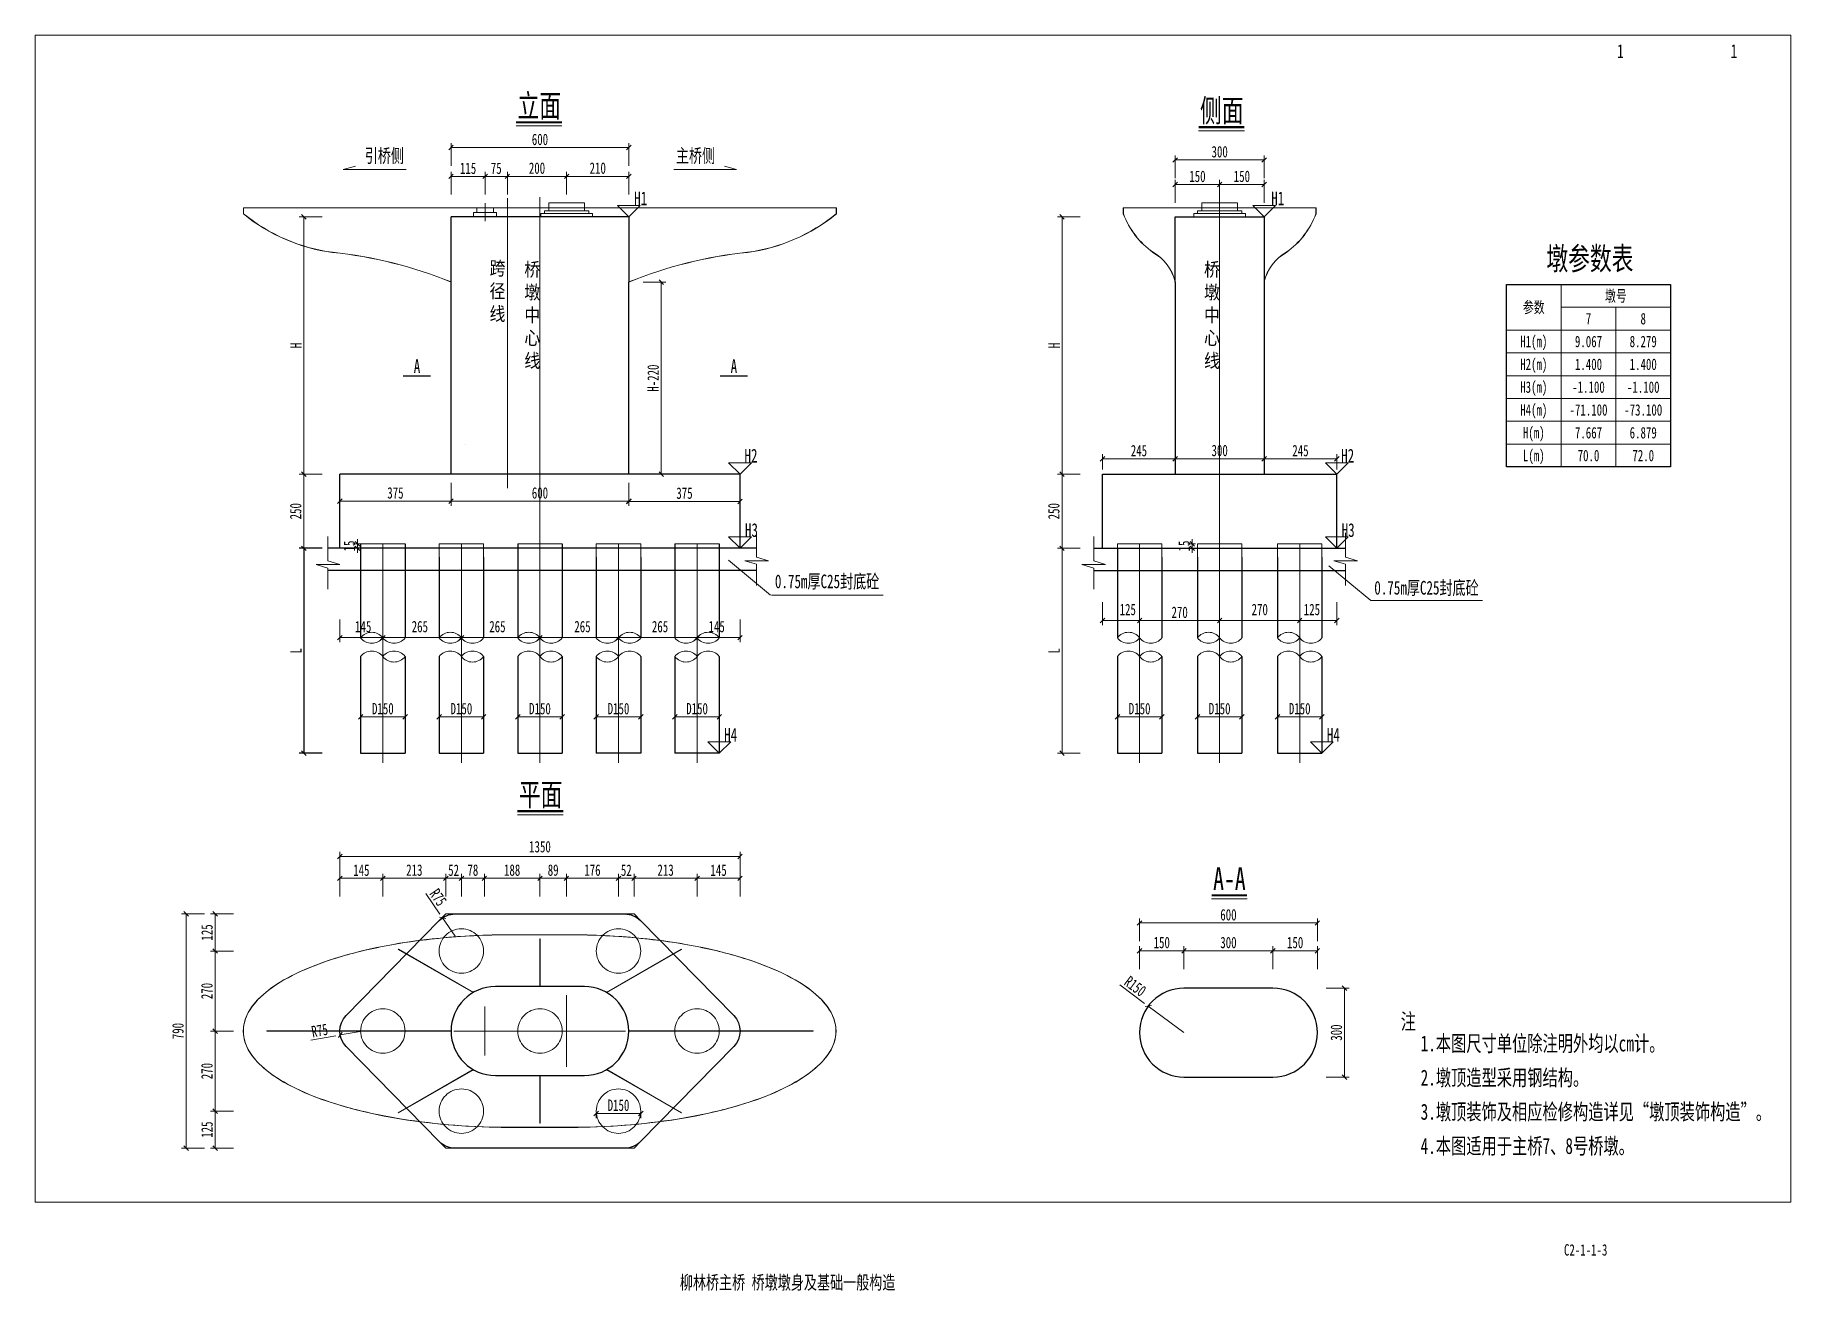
# Paper-space layout '。' of a CAD drawing. Header units: millimetres. Extents: x 412 to 797, y -23 to 252.
# The model-space entities are those that its viewports show. They can reach past a viewport. Long polylines and large blocks are cut down to what shows.
import ezdxf
from ezdxf.enums import TextEntityAlignment as Align

# ---------------------------------------------------------------- set-up
doc = ezdxf.new("R2010")
doc.units = ezdxf.units.MM
doc.header["$LTSCALE"] = 2
for name, pattern in [('CENTER', [2, 1.25, -0.25, 0.25, -0.25]), ('CENTER2', [1.125, 0.75, -0.125, 0.125, -0.125]), ('DASH1T', [3, 2, -1]), ('DASHED', [19.05, 12.7, -6.35])]:
    doc.linetypes.add(name, pattern=pattern)
doc.layers.get('0').update_dxf_attribs({"lineweight": 15})
doc.layers.get('DEFPOINTS').update_dxf_attribs({"color": 8, "lineweight": 15})
for name, color, linetype, lineweight in [('CENTER', 4, 'CENTER2', 18), ('Dim', 4, 'Continuous', 15), ('中心线', 4, 'CENTER2', 15), ('文字', 7, 'Continuous', 15), ('标注线及字体', 2, 'Continuous', 15), ('桥 中心线', 5, 'CENTER', 15), ('桥 构造粗实', 1, 'Continuous', 30), ('短虚线', 3, 'DASHED', 15), ('粗线', 3, 'Continuous', 25)]:
    doc.layers.add(name, color=color, linetype=linetype, lineweight=lineweight)
doc.styles.add('111', font='仿宋_GB2312.TTF', dxfattribs={"width": 0.7})
doc.styles.add('BM_Dim', font='仿宋_GB2312.TTF', dxfattribs={"width": 0.85})
doc.styles.add('fs', font='仿宋_GB2312.TTF', dxfattribs={"width": 0.7})
doc.styles.add('TJHZF', font='仿宋_GB2312.TTF', dxfattribs={"width": 0.72})
doc.styles.add('图号专用', font='仿宋_GB2312.TTF', dxfattribs={"width": 0.7})
doc.dimstyles.new('200', dxfattribs={"dimscale": 0, "dimtxt": 2.5, "dimasz": 1, "dimexe": 1, "dimexo": 1, "dimgap": 0.6, "dimtad": 1, "dimdec": 0, "dimdsep": 46, "dimtxsty": '111', "dimblk": 'OBLIQUE', "dimcen": 0, "dimclrd": 4, "dimclre": 4, "dimclrt": 4, "dimadec": 1, "dimazin": 2, "dimtfac": 1, "dimtdec": 0, "dimtix": 1, "dimtmove": 2, "dimatfit": 3, "dimfxl": 4, "dimfxlon": 1, "dimtolj": 1, "dimlwd": -1, "dimlwe": -1, "dimarcsym": 0})

psp = doc.layouts.new('。')

# ---------------------------------------------------------------- texts
at = {"color": 4, "style": 'TJHZF', "width": 0.7}
for s, p in [('注', (711.91, 34.25)), ('1.本图尺寸单位除注明外均以cm计。', (716.27, 29.42)), ('2.墩顶造型采用钢结构。', (716.27, 21.93)), ('3.墩顶装饰及相应检修构造详见“墩顶装饰构造”。', (716.27, 14.44)), ('4.本图适用于主桥7、8号桥墩。', (716.27, 6.95))]:
    psp.add_text(s, height=3.5, dxfattribs=at).set_placement(p)
at = {"color": 0, "linetype": 'Continuous', "style": '图号专用', "width": 0.7}
psp.add_text('C2-1-1-3', height=2.5, dxfattribs=at).set_placement((752.46, -14.09), align=Align.MIDDLE_CENTER)
at = {"layer": '文字', "style": 'fs', "width": 0.7}
for s, height, p in [('1', 3, (760.08, 248.71)), ('1', 3, (784.96, 248.71)), ('墩参数表', 5, (753.39, 203.33)), ('柳林桥主桥 桥墩墩身及基础一般构造', 3, (577.46, -21.17))]:
    psp.add_text(s, height=height, dxfattribs=at).set_placement(p, align=Align.MIDDLE)
for s, p in [('墩号', (759.08, 195.05)), ('参数', (741.08, 192.55)), ('7', (753.08, 190.05)), ('8', (765.08, 190.05)), ('H1(m)', (741.08, 185.05)), ('9.067', (753.08, 185.05)), ('8.279', (765.08, 185.05)), ('H2(m)', (741.08, 180.05)), ('1.400', (753.08, 180.05)), ('1.400', (765.08, 180.05)), ('H3(m)', (741.08, 175.05)), ('-1.100', (753.08, 175.05)), ('-1.100', (765.08, 175.05)), ('H4(m)', (741.08, 170.05)), ('-71.100', (753.08, 170.05)), ('-73.100', (765.08, 170.05)), ('H(m)', (741.08, 165.05)), ('7.667', (753.08, 165.05)), ('6.879', (765.08, 165.05)), ('L(m)', (741.08, 160.05)), ('70.0', (753.08, 160.05)), ('72.0', (765.08, 160.05))]:
    psp.add_text(s, height=2.5, dxfattribs=at).set_placement(p, align=Align.MIDDLE_CENTER)

msp = doc.modelspace()

# ---------------------------------------------------------------- texts
at = {"layer": '文字', "style": 'BM_Dim', "width": 0.7}
for s, height, p in [('引桥侧', 46.15, (128900.7, 738)), ('主桥侧', 46.15, (129950.4, 738)), ('0.75m厚C25封底砼', 46.154, (130394.3, -697.5)), ('0.75m厚C25封底砼', 46.154, (132416.3, -719.1))]:
    msp.add_text(s, height=height, dxfattribs=at).set_placement(p, align=Align.BOTTOM_CENTER)
for s, height, p in [('H1', 46.15, (129765.3, 608)), ('H1', 46.15, (131914.4, 608)), ('A', 46.2, (129010.8, 42)), ('A', 46.2, (130079.9, 42)), ('H2', 46.15, (130137.4, -259.9)), ('H2', 46.15, (132150.4, -259.9)), ('H3', 46.15, (130139.1, -510.7)), ('H3', 46.15, (132152, -510.7)), ('H4', 46.15, (130069, -1201.5)), ('H4', 46.15, (132102, -1201.5))]:
    msp.add_text(s, height=height, dxfattribs=at).set_placement(p, align=Align.CENTER)
at = {"layer": '文字', "char_height": 46.15, "width": 48.965, "attachment_point": 1, "style": 'BM_Dim'}
for s, insert in [('跨径线', (129255.5, 418.5)), ('桥墩中心线', (129372.9, 414.4)), ('桥墩中心线', (131665.9, 414.4))]:
    msp.add_mtext(s, dxfattribs=dict(at, insert=insert))
at = {"layer": '标注线及字体', "color": 0, "style": '111', "width": 0.7}
for s, p in [('立面', (129349.9, 905.2)), ('侧面', (131652.4, 888.8)), ('平面', (129354.4, -1418)), ('A-A', (131696.5, -1701.5))]:
    msp.add_text(s, height=76.92, dxfattribs=at).set_placement(p)

# ---------------------------------------------------------------- blocks, each defined once
blk = doc.blocks.new('_Oblique')
at = {"color": 0, "linetype": 'ByBlock', "lineweight": -2}
blk.add_line((-0.5, -0.5), (0.5, 0.5), dxfattribs=at)
blk = doc.blocks.new('*D5')
at = {"color": 4}
for p, q in [((129085.6, -1117.7), (129085.6, -1133.1)), ((129085.6, -1117.7), (129235.6, -1117.7)), ((129235.6, -1117.7), (129235.6, -1102.4))]:
    blk.add_line(p, q, dxfattribs=at)
at = {"layer": 'DEFPOINTS', "color": 0}
for p in [(129085.6, -1117.7), (129235.6, -1117.7), (129235.6, -1117.7)]:
    blk.add_point(p, dxfattribs=at)
at = {"color": 4, "xscale": 15.38461538461539, "yscale": 15.38461538461539, "zscale": 15.38461538461539, "rotation": 180}
blk.add_blockref('_Oblique', (129085.6, -1117.7), dxfattribs=at)
at = {"color": 4, "xscale": 15.38461538461539, "yscale": 15.38461538461539, "zscale": 15.38461538461539}
blk.add_blockref('_Oblique', (129235.6, -1117.7), dxfattribs=at)
at = {"color": 4, "insert": (129160.6, -1090.2), "char_height": 38.46, "attachment_point": 5, "style": '111'}
blk.add_mtext('\\A1;D150', dxfattribs=at)
blk = doc.blocks.new('*D6')
at = {"color": 4}
for p, q in [((128820.6, -1117.7), (128820.6, -1133.1)), ((128820.6, -1117.7), (128970.6, -1117.7)), ((128970.6, -1117.7), (128970.6, -1102.4))]:
    blk.add_line(p, q, dxfattribs=at)
at = {"layer": 'DEFPOINTS', "color": 0}
for p in [(128820.6, -1117.7), (128970.6, -1117.7), (128970.6, -1117.7)]:
    blk.add_point(p, dxfattribs=at)
at = {"color": 4, "xscale": 15.38461538461539, "yscale": 15.38461538461539, "zscale": 15.38461538461539, "rotation": 180}
blk.add_blockref('_Oblique', (128820.6, -1117.7), dxfattribs=at)
at = {"color": 4, "xscale": 15.38461538461539, "yscale": 15.38461538461539, "zscale": 15.38461538461539}
blk.add_blockref('_Oblique', (128970.6, -1117.7), dxfattribs=at)
at = {"color": 4, "insert": (128895.6, -1090.2), "char_height": 38.46, "attachment_point": 5, "style": '111'}
blk.add_mtext('\\A1;D150', dxfattribs=at)
blk = doc.blocks.new('*D7')
at = {"color": 4}
for p, q in [((129350.6, -1117.7), (129350.6, -1133.1)), ((129350.6, -1117.7), (129500.6, -1117.7)), ((129500.6, -1117.7), (129500.6, -1102.4))]:
    blk.add_line(p, q, dxfattribs=at)
at = {"layer": 'DEFPOINTS', "color": 0}
for p in [(129350.6, -1117.7), (129500.6, -1117.7), (129500.6, -1117.7)]:
    blk.add_point(p, dxfattribs=at)
at = {"color": 4, "xscale": 15.38461538461539, "yscale": 15.38461538461539, "zscale": 15.38461538461539, "rotation": 180}
blk.add_blockref('_Oblique', (129350.6, -1117.7), dxfattribs=at)
at = {"color": 4, "xscale": 15.38461538461539, "yscale": 15.38461538461539, "zscale": 15.38461538461539}
blk.add_blockref('_Oblique', (129500.6, -1117.7), dxfattribs=at)
at = {"color": 4, "insert": (129425.6, -1090.2), "char_height": 38.46, "attachment_point": 5, "style": '111'}
blk.add_mtext('\\A1;D150', dxfattribs=at)
blk = doc.blocks.new('*D8')
at = {"color": 4}
for p, q in [((129125.6, 643.8), (129125.6, 720.7)), ((129240.6, 643.8), (129240.6, 720.7)), ((129125.6, 705.3), (129240.6, 705.3))]:
    blk.add_line(p, q, dxfattribs=at)
at = {"layer": 'DEFPOINTS', "color": 0}
for p in [(129240.6, 705.3), (129125.6, 556.6), (129240.6, 556.6)]:
    blk.add_point(p, dxfattribs=at)
at = {"color": 4, "xscale": 15.38461538461539, "yscale": 15.38461538461539, "zscale": 15.38461538461539, "rotation": 180}
blk.add_blockref('_Oblique', (129125.6, 705.3), dxfattribs=at)
at = {"color": 4, "xscale": 15.38461538461539, "yscale": 15.38461538461539, "zscale": 15.38461538461539}
blk.add_blockref('_Oblique', (129240.6, 705.3), dxfattribs=at)
at = {"color": 4, "insert": (129183.1, 732.4), "char_height": 38.46, "attachment_point": 5, "style": '111'}
blk.add_mtext('\\A1;115', dxfattribs=at)
blk = doc.blocks.new('*D9')
at = {"color": 4}
for p, q in [((129240.6, 643.8), (129240.6, 720.7)), ((129315.6, 643.8), (129315.6, 720.7)), ((129240.6, 705.3), (129315.6, 705.3))]:
    blk.add_line(p, q, dxfattribs=at)
at = {"layer": 'DEFPOINTS', "color": 0}
for p in [(129315.6, 705.3), (129240.6, 556.6), (129315.6, 556.6)]:
    blk.add_point(p, dxfattribs=at)
at = {"color": 4, "xscale": 15.38461538461539, "yscale": 15.38461538461539, "zscale": 15.38461538461539, "rotation": 180}
blk.add_blockref('_Oblique', (129240.6, 705.3), dxfattribs=at)
at = {"color": 4, "xscale": 15.38461538461539, "yscale": 15.38461538461539, "zscale": 15.38461538461539}
blk.add_blockref('_Oblique', (129315.6, 705.3), dxfattribs=at)
at = {"color": 4, "insert": (129278.1, 732.4), "char_height": 38.46, "attachment_point": 5, "style": '111'}
blk.add_mtext('\\A1;75', dxfattribs=at)
blk = doc.blocks.new('*D10')
at = {"color": 4}
for p, q in [((129515.6, 643.8), (129515.6, 720.7)), ((129725.6, 643.8), (129725.6, 720.7)), ((129515.6, 705.3), (129725.6, 705.3))]:
    blk.add_line(p, q, dxfattribs=at)
at = {"layer": 'DEFPOINTS', "color": 0}
for p in [(129725.6, 705.3), (129515.6, 556.6), (129725.6, 556.6)]:
    blk.add_point(p, dxfattribs=at)
at = {"color": 4, "xscale": 15.38461538461539, "yscale": 15.38461538461539, "zscale": 15.38461538461539, "rotation": 180}
blk.add_blockref('_Oblique', (129515.6, 705.3), dxfattribs=at)
at = {"color": 4, "xscale": 15.38461538461539, "yscale": 15.38461538461539, "zscale": 15.38461538461539}
blk.add_blockref('_Oblique', (129725.6, 705.3), dxfattribs=at)
at = {"color": 4, "insert": (129620.6, 732.8), "char_height": 38.46, "attachment_point": 5, "style": '111'}
blk.add_mtext('\\A1;210', dxfattribs=at)
blk = doc.blocks.new('*D11')
at = {"color": 4}
for p, q in [((129125.6, 740.6), (129125.6, 817.6)), ((129125.6, 802.2), (129725.6, 802.2)), ((129725.6, 740.6), (129725.6, 817.6))]:
    blk.add_line(p, q, dxfattribs=at)
at = {"layer": 'DEFPOINTS', "color": 0}
for p in [(129725.6, 802.2), (129125.6, 568.7), (129725.6, 568.7)]:
    blk.add_point(p, dxfattribs=at)
at = {"color": 4, "xscale": 15.38461538461539, "yscale": 15.38461538461539, "zscale": 15.38461538461539, "rotation": 180}
blk.add_blockref('_Oblique', (129125.6, 802.2), dxfattribs=at)
at = {"color": 4, "xscale": 15.38461538461539, "yscale": 15.38461538461539, "zscale": 15.38461538461539}
blk.add_blockref('_Oblique', (129725.6, 802.2), dxfattribs=at)
at = {"color": 4, "insert": (129425.6, 829.7), "char_height": 38.46, "attachment_point": 5, "style": '111'}
blk.add_mtext('\\A1;600', dxfattribs=at)
blk = doc.blocks.new('*D12')
at = {"color": 4}
for p, q in [((128750.5, -328.6), (128750.5, -405.6)), ((129125.6, -328.6), (129125.6, -405.6)), ((128750.5, -390.2), (129125.6, -390.2))]:
    blk.add_line(p, q, dxfattribs=at)
at = {"layer": 'DEFPOINTS', "color": 0}
for p in [(128750.5, -299.1), (129125.6, -299.1), (129125.6, -390.2)]:
    blk.add_point(p, dxfattribs=at)
at = {"color": 4, "xscale": 15.38461538461539, "yscale": 15.38461538461539, "zscale": 15.38461538461539, "rotation": 180}
blk.add_blockref('_Oblique', (128750.5, -390.2), dxfattribs=at)
at = {"color": 4, "xscale": 15.38461538461539, "yscale": 15.38461538461539, "zscale": 15.38461538461539}
blk.add_blockref('_Oblique', (129125.6, -390.2), dxfattribs=at)
at = {"color": 4, "insert": (128938, -362.6), "char_height": 38.46, "attachment_point": 5, "style": '111'}
blk.add_mtext('\\A1;375', dxfattribs=at)
blk = doc.blocks.new('*D13')
at = {"color": 4}
for p, q in [((129725.6, -329.4), (129725.6, -406.4)), ((130100.6, -329.4), (130100.6, -406.4)), ((129725.6, -391), (130100.6, -391))]:
    blk.add_line(p, q, dxfattribs=at)
at = {"layer": 'DEFPOINTS', "color": 0}
for p in [(129725.6, -299.1), (130100.6, -299.1), (130100.6, -391)]:
    blk.add_point(p, dxfattribs=at)
at = {"color": 4, "xscale": 15.38461538461539, "yscale": 15.38461538461539, "zscale": 15.38461538461539, "rotation": 180}
blk.add_blockref('_Oblique', (129725.6, -391), dxfattribs=at)
at = {"color": 4, "xscale": 15.38461538461539, "yscale": 15.38461538461539, "zscale": 15.38461538461539}
blk.add_blockref('_Oblique', (130100.6, -391), dxfattribs=at)
at = {"color": 4, "insert": (129913.1, -363.4), "char_height": 38.46, "attachment_point": 5, "style": '111'}
blk.add_mtext('\\A1;375', dxfattribs=at)
blk = doc.blocks.new('*D14')
at = {"color": 4}
for p, q in [((128690.7, -299.1), (128613.7, -299.1)), ((128629.1, -299.1), (128629.1, -549.1)), ((128690.7, -549.1), (128613.7, -549.1))]:
    blk.add_line(p, q, dxfattribs=at)
at = {"layer": 'DEFPOINTS', "color": 0}
for p in [(128918, -299.1), (128629.1, -549.1), (128750.5, -549.1)]:
    blk.add_point(p, dxfattribs=at)
at = {"color": 4, "xscale": 15.38461538461539, "yscale": 15.38461538461539, "zscale": 15.38461538461539}
for p, rotation in [((128629.1, -299.1), 90), ((128629.1, -549.1), 270)]:
    blk.add_blockref('_Oblique', p, dxfattribs=dict(at, rotation=rotation))
at = {"color": 4, "insert": (128601.6, -424.1), "char_height": 38.46, "attachment_point": 5, "rotation": 90, "style": '111'}
blk.add_mtext('\\A1;250', dxfattribs=at)
blk = doc.blocks.new('*D15')
at = {"color": 4}
for p, q in [((128750.5, -788.9), (128750.5, -865.8)), ((128895.6, -788.9), (128895.6, -865.8)), ((128750.5, -850.4), (128895.6, -850.4))]:
    blk.add_line(p, q, dxfattribs=at)
at = {"layer": 'DEFPOINTS', "color": 0}
for p in [(128750.5, -534.5), (128895.6, -730.7), (128895.6, -850.4)]:
    blk.add_point(p, dxfattribs=at)
at = {"color": 4, "xscale": 15.38461538461539, "yscale": 15.38461538461539, "zscale": 15.38461538461539, "rotation": 180}
blk.add_blockref('_Oblique', (128750.5, -850.4), dxfattribs=at)
at = {"color": 4, "xscale": 15.38461538461539, "yscale": 15.38461538461539, "zscale": 15.38461538461539}
blk.add_blockref('_Oblique', (128895.6, -850.4), dxfattribs=at)
at = {"color": 4, "insert": (128829.3, -813.4), "char_height": 38.46, "attachment_point": 5, "style": '111'}
blk.add_mtext('\\A1;145', dxfattribs=at)
blk = doc.blocks.new('*D16')
at = {"color": 4}
for p, q in [((128895.6, -788.9), (128895.6, -865.8)), ((129160.6, -788.9), (129160.6, -865.8)), ((128895.6, -850.4), (129160.6, -850.4))]:
    blk.add_line(p, q, dxfattribs=at)
at = {"layer": 'DEFPOINTS', "color": 0}
for p in [(128895.6, -730.7), (129160.6, -730.7), (129160.6, -850.4)]:
    blk.add_point(p, dxfattribs=at)
at = {"color": 4, "xscale": 15.38461538461539, "yscale": 15.38461538461539, "zscale": 15.38461538461539, "rotation": 180}
blk.add_blockref('_Oblique', (128895.6, -850.4), dxfattribs=at)
at = {"color": 4, "xscale": 15.38461538461539, "yscale": 15.38461538461539, "zscale": 15.38461538461539}
blk.add_blockref('_Oblique', (129160.6, -850.4), dxfattribs=at)
at = {"color": 4, "insert": (129020.4, -813.4), "char_height": 38.46, "attachment_point": 5, "style": '111'}
blk.add_mtext('\\A1;265', dxfattribs=at)
blk = doc.blocks.new('*D17')
at = {"color": 4}
for p, q in [((129160.6, -805.8), (129160.6, -865.8)), ((129425.6, -805.8), (129425.6, -865.8)), ((129160.6, -850.4), (129425.6, -850.4))]:
    blk.add_line(p, q, dxfattribs=at)
at = {"layer": 'DEFPOINTS', "color": 0}
for p in [(129160.6, -790.4), (129425.6, -790.4), (129425.6, -850.4)]:
    blk.add_point(p, dxfattribs=at)
at = {"color": 4, "xscale": 15.38461538461539, "yscale": 15.38461538461539, "zscale": 15.38461538461539, "rotation": 180}
blk.add_blockref('_Oblique', (129160.6, -850.4), dxfattribs=at)
at = {"color": 4, "xscale": 15.38461538461539, "yscale": 15.38461538461539, "zscale": 15.38461538461539}
blk.add_blockref('_Oblique', (129425.6, -850.4), dxfattribs=at)
at = {"color": 4, "insert": (129282.1, -813.4), "char_height": 38.46, "attachment_point": 5, "style": '111'}
blk.add_mtext('\\A1;265', dxfattribs=at)
blk = doc.blocks.new('*D18')
at = {"color": 4}
for p, q in [((128690.7, 568.7), (128613.7, 568.7)), ((128629.1, -299.1), (128629.1, 568.7)), ((128690.7, -299.1), (128613.7, -299.1))]:
    blk.add_line(p, q, dxfattribs=at)
at = {"layer": 'DEFPOINTS', "color": 0}
for p in [(128629.1, 568.7), (129125.6, 568.7), (128918, -299.1)]:
    blk.add_point(p, dxfattribs=at)
at = {"color": 4, "xscale": 15.38461538461539, "yscale": 15.38461538461539, "zscale": 15.38461538461539}
for p, rotation in [((128629.1, 568.7), 90), ((128629.1, -299.1), 270)]:
    blk.add_blockref('_Oblique', p, dxfattribs=dict(at, rotation=rotation))
at = {"color": 4, "insert": (128602.5, 134.8), "char_height": 38.46, "attachment_point": 5, "rotation": 90, "style": '111'}
blk.add_mtext('\\A1;H', dxfattribs=at)
blk = doc.blocks.new('*D19')
at = {"layer": 'DEFPOINTS', "color": 0}
for p in [(128888, -549.1), (128629.1, -1240), (128970.6, -1240)]:
    blk.add_point(p, dxfattribs=at)
at = {"layer": '粗线', "color": 4}
for p, q in [((128690.7, -549.1), (128613.7, -549.1)), ((128629.1, -549.1), (128629.1, -1240)), ((128690.7, -1240), (128613.7, -1240))]:
    blk.add_line(p, q, dxfattribs=at)
at = {"layer": '粗线', "color": 4, "xscale": 15.38461538461539, "yscale": 15.38461538461539, "zscale": 15.38461538461539}
for p, rotation in [((128629.1, -549.1), 90), ((128629.1, -1240), 270)]:
    blk.add_blockref('_Oblique', p, dxfattribs=dict(at, rotation=rotation))
at = {"layer": '粗线', "color": 4, "insert": (128602.4, -894.6), "char_height": 38.46, "attachment_point": 5, "rotation": 90, "style": '111'}
blk.add_mtext('\\A1;L', dxfattribs=at)
blk = doc.blocks.new('*D20')
at = {"color": 4}
for p, q in [((131248.3, -299.1), (131171.4, -299.1)), ((131186.8, -549.1), (131186.8, -299.1)), ((131248.3, -549.1), (131171.4, -549.1))]:
    blk.add_line(p, q, dxfattribs=at)
at = {"layer": 'DEFPOINTS', "color": 0}
for p in [(131186.8, -299.1), (131440.5, -299.1), (131455.5, -549.1)]:
    blk.add_point(p, dxfattribs=at)
at = {"color": 4, "xscale": 15.38461538461539, "yscale": 15.38461538461539, "zscale": 15.38461538461539}
for p, rotation in [((131186.8, -299.1), 90), ((131186.8, -549.1), 270)]:
    blk.add_blockref('_Oblique', p, dxfattribs=dict(at, rotation=rotation))
at = {"color": 4, "insert": (131159.2, -424.1), "char_height": 38.46, "attachment_point": 5, "rotation": 90, "style": '111'}
blk.add_mtext('\\A1;250', dxfattribs=at)
blk = doc.blocks.new('*D21')
at = {"color": 4}
for p, q in [((131248.3, -549.1), (131171.4, -549.1)), ((131186.8, -549.1), (131186.8, -1240)), ((131248.3, -1240), (131171.4, -1240))]:
    blk.add_line(p, q, dxfattribs=at)
at = {"layer": 'DEFPOINTS', "color": 0}
for p in [(131455.5, -549.1), (131186.8, -1240), (131470, -1240)]:
    blk.add_point(p, dxfattribs=at)
at = {"color": 4, "xscale": 15.38461538461539, "yscale": 15.38461538461539, "zscale": 15.38461538461539}
for p, rotation in [((131186.8, -549.1), 90), ((131186.8, -1240), 270)]:
    blk.add_blockref('_Oblique', p, dxfattribs=dict(at, rotation=rotation))
at = {"color": 4, "insert": (131160.1, -894.6), "char_height": 38.46, "attachment_point": 5, "rotation": 90, "style": '111'}
blk.add_mtext('\\A1;L', dxfattribs=at)
blk = doc.blocks.new('*D22')
at = {"color": 4}
for p, q in [((131248.3, 568.7), (131171.4, 568.7)), ((131186.8, 568.7), (131186.8, -299.1)), ((131248.3, -299.1), (131171.4, -299.1))]:
    blk.add_line(p, q, dxfattribs=at)
at = {"layer": 'DEFPOINTS', "color": 0}
for p in [(131745.5, 568.7), (131186.8, -299.1), (131440.5, -299.1)]:
    blk.add_point(p, dxfattribs=at)
at = {"color": 4, "xscale": 15.38461538461539, "yscale": 15.38461538461539, "zscale": 15.38461538461539}
for p, rotation in [((131186.8, 568.7), 90), ((131186.8, -299.1), 270)]:
    blk.add_blockref('_Oblique', p, dxfattribs=dict(at, rotation=rotation))
at = {"color": 4, "insert": (131160.2, 134.8), "char_height": 38.46, "attachment_point": 5, "rotation": 90, "style": '111'}
blk.add_mtext('\\A1;H', dxfattribs=at)
blk = doc.blocks.new('*D23')
at = {"color": 4}
for p, q in [((131988.6, -731.2), (131988.6, -808.1)), ((132113.6, -731.2), (132113.6, -808.1)), ((131988.6, -792.8), (132113.6, -792.8))]:
    blk.add_line(p, q, dxfattribs=at)
at = {"layer": 'DEFPOINTS', "color": 0}
for p in [(132113.6, -493.4), (131988.6, -675), (132113.6, -792.8)]:
    blk.add_point(p, dxfattribs=at)
at = {"color": 4, "xscale": 15.38461538461539, "yscale": 15.38461538461539, "zscale": 15.38461538461539, "rotation": 180}
blk.add_blockref('_Oblique', (131988.6, -792.8), dxfattribs=at)
at = {"color": 4, "xscale": 15.38461538461539, "yscale": 15.38461538461539, "zscale": 15.38461538461539}
blk.add_blockref('_Oblique', (132113.6, -792.8), dxfattribs=at)
at = {"color": 4, "insert": (132029.8, -755.8), "char_height": 38.46, "attachment_point": 5, "style": '111'}
blk.add_mtext('\\A1;125', dxfattribs=at)
blk = doc.blocks.new('*D24')
at = {"color": 4}
for p, q in [((131718.6, -731.2), (131718.6, -808.1)), ((131988.6, -731.2), (131988.6, -808.1)), ((131988.6, -792.8), (131718.6, -792.8))]:
    blk.add_line(p, q, dxfattribs=at)
at = {"layer": 'DEFPOINTS', "color": 0}
for p in [(131718.6, -675), (131988.6, -675), (131718.6, -792.8)]:
    blk.add_point(p, dxfattribs=at)
at = {"color": 4, "xscale": 15.38461538461539, "yscale": 15.38461538461539, "zscale": 15.38461538461539, "rotation": 180}
blk.add_blockref('_Oblique', (131718.6, -792.8), dxfattribs=at)
at = {"color": 4, "xscale": 15.38461538461539, "yscale": 15.38461538461539, "zscale": 15.38461538461539}
blk.add_blockref('_Oblique', (131988.6, -792.8), dxfattribs=at)
at = {"color": 4, "insert": (131853.8, -755.8), "char_height": 38.46, "attachment_point": 5, "style": '111'}
blk.add_mtext('\\A1;270', dxfattribs=at)
blk = doc.blocks.new('*D25')
at = {"color": 4}
for p, q in [((131323.6, -731.2), (131323.6, -808.1)), ((131448.6, -731.2), (131448.6, -808.1)), ((131448.6, -792.8), (131323.6, -792.8))]:
    blk.add_line(p, q, dxfattribs=at)
at = {"layer": 'DEFPOINTS', "color": 0}
for p in [(131323.6, -493.4), (131448.6, -675), (131323.6, -792.8)]:
    blk.add_point(p, dxfattribs=at)
at = {"color": 4, "xscale": 15.38461538461539, "yscale": 15.38461538461539, "zscale": 15.38461538461539, "rotation": 180}
blk.add_blockref('_Oblique', (131323.6, -792.8), dxfattribs=at)
at = {"color": 4, "xscale": 15.38461538461539, "yscale": 15.38461538461539, "zscale": 15.38461538461539}
blk.add_blockref('_Oblique', (131448.6, -792.8), dxfattribs=at)
at = {"color": 4, "insert": (131408.5, -755.8), "char_height": 38.46, "attachment_point": 5, "style": '111'}
blk.add_mtext('\\A1;125', dxfattribs=at)
blk = doc.blocks.new('*D26')
at = {"color": 4}
for p, q in [((131448.6, -731.2), (131448.6, -808.1)), ((131718.6, -731.2), (131718.6, -808.1)), ((131448.6, -792.8), (131718.6, -792.8))]:
    blk.add_line(p, q, dxfattribs=at)
at = {"layer": 'DEFPOINTS', "color": 0}
for p in [(131448.6, -675), (131718.6, -675), (131718.6, -792.8)]:
    blk.add_point(p, dxfattribs=at)
at = {"color": 4, "xscale": 15.38461538461539, "yscale": 15.38461538461539, "zscale": 15.38461538461539, "rotation": 180}
blk.add_blockref('_Oblique', (131448.6, -792.8), dxfattribs=at)
at = {"color": 4, "xscale": 15.38461538461539, "yscale": 15.38461538461539, "zscale": 15.38461538461539}
blk.add_blockref('_Oblique', (131718.6, -792.8), dxfattribs=at)
at = {"color": 4, "insert": (131583.6, -765.2), "char_height": 38.46, "attachment_point": 5, "style": '111'}
blk.add_mtext('\\A1;270', dxfattribs=at)
blk = doc.blocks.new('*D27')
at = {"color": 4}
for p, q in [((131568.6, 699), (131568.6, 775.9)), ((131868.6, 699), (131868.6, 775.9)), ((131568.6, 760.5), (131868.6, 760.5))]:
    blk.add_line(p, q, dxfattribs=at)
at = {"layer": 'DEFPOINTS', "color": 0}
for p in [(131868.6, 760.5), (131568.6, 568.7), (131868.6, 568.7)]:
    blk.add_point(p, dxfattribs=at)
at = {"color": 4, "xscale": 15.38461538461539, "yscale": 15.38461538461539, "zscale": 15.38461538461539, "rotation": 180}
blk.add_blockref('_Oblique', (131568.6, 760.5), dxfattribs=at)
at = {"color": 4, "xscale": 15.38461538461539, "yscale": 15.38461538461539, "zscale": 15.38461538461539}
blk.add_blockref('_Oblique', (131868.6, 760.5), dxfattribs=at)
at = {"color": 4, "insert": (131718.6, 788.1), "char_height": 38.46, "attachment_point": 5, "style": '111'}
blk.add_mtext('\\A1;300', dxfattribs=at)
blk = doc.blocks.new('*D28')
at = {"color": 4}
for p, q in [((131323.6, -283.8), (131323.6, -231.7)), ((131568.6, -283.8), (131568.6, -231.7)), ((131323.6, -247.1), (131568.6, -247.1))]:
    blk.add_line(p, q, dxfattribs=at)
at = {"layer": 'DEFPOINTS', "color": 0}
for p in [(131568.6, -247.1), (131323.6, -299.1), (131568.6, -299.1)]:
    blk.add_point(p, dxfattribs=at)
at = {"color": 4, "xscale": 15.38461538461539, "yscale": 15.38461538461539, "zscale": 15.38461538461539, "rotation": 180}
blk.add_blockref('_Oblique', (131323.6, -247.1), dxfattribs=at)
at = {"color": 4, "xscale": 15.38461538461539, "yscale": 15.38461538461539, "zscale": 15.38461538461539}
blk.add_blockref('_Oblique', (131568.6, -247.1), dxfattribs=at)
at = {"color": 4, "insert": (131446.1, -220), "char_height": 38.46, "attachment_point": 5, "style": '111'}
blk.add_mtext('\\A1;245', dxfattribs=at)
blk = doc.blocks.new('*D29')
at = {"color": 4}
for p, q in [((131868.6, -283.8), (131868.6, -231.7)), ((132113.6, -283.8), (132113.6, -231.7)), ((131868.6, -247.1), (132113.6, -247.1))]:
    blk.add_line(p, q, dxfattribs=at)
at = {"layer": 'DEFPOINTS', "color": 0}
for p in [(132113.6, -247.1), (131868.6, -299.1), (132113.6, -299.1)]:
    blk.add_point(p, dxfattribs=at)
at = {"color": 4, "xscale": 15.38461538461539, "yscale": 15.38461538461539, "zscale": 15.38461538461539, "rotation": 180}
blk.add_blockref('_Oblique', (131868.6, -247.1), dxfattribs=at)
at = {"color": 4, "xscale": 15.38461538461539, "yscale": 15.38461538461539, "zscale": 15.38461538461539}
blk.add_blockref('_Oblique', (132113.6, -247.1), dxfattribs=at)
at = {"color": 4, "insert": (131991.1, -220), "char_height": 38.46, "attachment_point": 5, "style": '111'}
blk.add_mtext('\\A1;245', dxfattribs=at)
blk = doc.blocks.new('*D30')
at = {"color": 4}
for p, q in [((131568.6, 616), (131568.6, 693)), ((131568.6, 677.6), (131718.6, 677.6)), ((131718.6, 616), (131718.6, 693))]:
    blk.add_line(p, q, dxfattribs=at)
at = {"layer": 'DEFPOINTS', "color": 0}
for p in [(131718.6, 677.6), (131718.6, 565.6), (131568.6, 468.7)]:
    blk.add_point(p, dxfattribs=at)
at = {"color": 4, "xscale": 15.38461538461539, "yscale": 15.38461538461539, "zscale": 15.38461538461539, "rotation": 180}
blk.add_blockref('_Oblique', (131568.6, 677.6), dxfattribs=at)
at = {"color": 4, "xscale": 15.38461538461539, "yscale": 15.38461538461539, "zscale": 15.38461538461539}
blk.add_blockref('_Oblique', (131718.6, 677.6), dxfattribs=at)
at = {"color": 4, "insert": (131643.6, 705.1), "char_height": 38.46, "attachment_point": 5, "style": '111'}
blk.add_mtext('\\A1;150', dxfattribs=at)
blk = doc.blocks.new('*D31')
at = {"color": 4}
for p, q in [((131718.6, 616), (131718.6, 693)), ((131718.6, 677.6), (131868.6, 677.6)), ((131868.6, 616), (131868.6, 693))]:
    blk.add_line(p, q, dxfattribs=at)
at = {"layer": 'DEFPOINTS', "color": 0}
for p in [(131868.6, 677.6), (131718.6, 584.6), (131868.6, 468.7)]:
    blk.add_point(p, dxfattribs=at)
at = {"color": 4, "xscale": 15.38461538461539, "yscale": 15.38461538461539, "zscale": 15.38461538461539, "rotation": 180}
blk.add_blockref('_Oblique', (131718.6, 677.6), dxfattribs=at)
at = {"color": 4, "xscale": 15.38461538461539, "yscale": 15.38461538461539, "zscale": 15.38461538461539}
blk.add_blockref('_Oblique', (131868.6, 677.6), dxfattribs=at)
at = {"color": 4, "insert": (131793.6, 705.1), "char_height": 38.46, "attachment_point": 5, "style": '111'}
blk.add_mtext('\\A1;150', dxfattribs=at)
blk = doc.blocks.new('*D32')
at = {"color": 4}
for p, q in [((131373.6, -1117.7), (131373.6, -1133.1)), ((131373.6, -1117.7), (131523.6, -1117.7)), ((131523.6, -1117.7), (131523.6, -1102.4))]:
    blk.add_line(p, q, dxfattribs=at)
at = {"layer": 'DEFPOINTS', "color": 0}
for p in [(131373.6, -1117.7), (131523.6, -1117.7), (131523.6, -1117.7)]:
    blk.add_point(p, dxfattribs=at)
at = {"color": 4, "xscale": 15.38461538461539, "yscale": 15.38461538461539, "zscale": 15.38461538461539, "rotation": 180}
blk.add_blockref('_Oblique', (131373.6, -1117.7), dxfattribs=at)
at = {"color": 4, "xscale": 15.38461538461539, "yscale": 15.38461538461539, "zscale": 15.38461538461539}
blk.add_blockref('_Oblique', (131523.6, -1117.7), dxfattribs=at)
at = {"color": 4, "insert": (131448.6, -1090.2), "char_height": 38.46, "attachment_point": 5, "style": '111'}
blk.add_mtext('\\A1;D150', dxfattribs=at)
blk = doc.blocks.new('*D33')
at = {"color": 4}
for p, q in [((131643.6, -1117.7), (131643.6, -1133.1)), ((131643.6, -1117.7), (131793.6, -1117.7)), ((131793.6, -1117.7), (131793.6, -1102.4))]:
    blk.add_line(p, q, dxfattribs=at)
at = {"layer": 'DEFPOINTS', "color": 0}
for p in [(131643.6, -1117.7), (131793.6, -1117.7), (131793.6, -1117.7)]:
    blk.add_point(p, dxfattribs=at)
at = {"color": 4, "xscale": 15.38461538461539, "yscale": 15.38461538461539, "zscale": 15.38461538461539, "rotation": 180}
blk.add_blockref('_Oblique', (131643.6, -1117.7), dxfattribs=at)
at = {"color": 4, "xscale": 15.38461538461539, "yscale": 15.38461538461539, "zscale": 15.38461538461539}
blk.add_blockref('_Oblique', (131793.6, -1117.7), dxfattribs=at)
at = {"color": 4, "insert": (131718.6, -1090.2), "char_height": 38.46, "attachment_point": 5, "style": '111'}
blk.add_mtext('\\A1;D150', dxfattribs=at)
blk = doc.blocks.new('*D34')
at = {"color": 4}
for p, q in [((131913.6, -1117.7), (131913.6, -1133.1)), ((131913.6, -1117.7), (132063.6, -1117.7)), ((132063.6, -1117.7), (132063.6, -1102.4))]:
    blk.add_line(p, q, dxfattribs=at)
at = {"layer": 'DEFPOINTS', "color": 0}
for p in [(131913.6, -1117.7), (132063.6, -1117.7), (132063.6, -1117.7)]:
    blk.add_point(p, dxfattribs=at)
at = {"color": 4, "xscale": 15.38461538461539, "yscale": 15.38461538461539, "zscale": 15.38461538461539, "rotation": 180}
blk.add_blockref('_Oblique', (131913.6, -1117.7), dxfattribs=at)
at = {"color": 4, "xscale": 15.38461538461539, "yscale": 15.38461538461539, "zscale": 15.38461538461539}
blk.add_blockref('_Oblique', (132063.6, -1117.7), dxfattribs=at)
at = {"color": 4, "insert": (131988.6, -1090.2), "char_height": 38.46, "attachment_point": 5, "style": '111'}
blk.add_mtext('\\A1;D150', dxfattribs=at)
blk = doc.blocks.new('*D35')
at = {"color": 4}
for p, q in [((131448.2, -1968), (131448.2, -1891.1)), ((131598.2, -1968), (131598.2, -1891.1)), ((131448.2, -1906.5), (131598.2, -1906.5))]:
    blk.add_line(p, q, dxfattribs=at)
at = {"layer": 'DEFPOINTS', "color": 0}
for p in [(131598.2, -1906.5), (131448.2, -2182.5), (131598.2, -2182.5)]:
    blk.add_point(p, dxfattribs=at)
at = {"color": 4, "xscale": 15.38461538461539, "yscale": 15.38461538461539, "zscale": 15.38461538461539, "rotation": 180}
blk.add_blockref('_Oblique', (131448.2, -1906.5), dxfattribs=at)
at = {"color": 4, "xscale": 15.38461538461539, "yscale": 15.38461538461539, "zscale": 15.38461538461539}
blk.add_blockref('_Oblique', (131598.2, -1906.5), dxfattribs=at)
at = {"color": 4, "insert": (131523.2, -1878.9), "char_height": 38.46, "attachment_point": 5, "style": '111'}
blk.add_mtext('\\A1;150', dxfattribs=at)
blk = doc.blocks.new('*D36')
at = {"color": 4}
for p, q in [((131381.5, -2021.6), (131465.4, -2083.9)), ((131598.2, -2182.5), (131477.8, -2093.1))]:
    blk.add_line(p, q, dxfattribs=at)
at = {"layer": 'DEFPOINTS', "color": 0}
for p in [(131477.8, -2093.1), (131598.2, -2182.5)]:
    blk.add_point(p, dxfattribs=at)
at = {"color": 4, "xscale": 15.38461538461539, "yscale": 15.38461538461539, "zscale": 15.38461538461539, "rotation": 323.4130911714394}
blk.add_blockref('_Oblique', (131477.8, -2093.1), dxfattribs=at)
at = {"color": 4, "insert": (131433.7, -2026.1), "char_height": 38.46, "attachment_point": 5, "rotation": 323.41309, "style": '111'}
blk.add_mtext('\\A1;R150', dxfattribs=at)
blk = doc.blocks.new('*D37')
at = {"color": 4}
for p, q in [((131898.2, -1968), (131898.2, -1891.1)), ((132048.2, -1968), (132048.2, -1891.1)), ((132048.2, -1906.5), (131898.2, -1906.5))]:
    blk.add_line(p, q, dxfattribs=at)
at = {"layer": 'DEFPOINTS', "color": 0}
for p in [(131898.2, -1906.5), (131898.2, -2182.5), (132048.2, -2182)]:
    blk.add_point(p, dxfattribs=at)
at = {"color": 4, "xscale": 15.38461538461539, "yscale": 15.38461538461539, "zscale": 15.38461538461539, "rotation": 180}
blk.add_blockref('_Oblique', (131898.2, -1906.5), dxfattribs=at)
at = {"color": 4, "xscale": 15.38461538461539, "yscale": 15.38461538461539, "zscale": 15.38461538461539}
blk.add_blockref('_Oblique', (132048.2, -1906.5), dxfattribs=at)
at = {"color": 4, "insert": (131973.2, -1878.9), "char_height": 38.46, "attachment_point": 5, "style": '111'}
blk.add_mtext('\\A1;150', dxfattribs=at)
blk = doc.blocks.new('*D38')
at = {"color": 4}
for p, q in [((131448.2, -1874.3), (131448.2, -1797.4)), ((131448.2, -1812.8), (132048.2, -1812.8)), ((132048.2, -1874.3), (132048.2, -1797.4))]:
    blk.add_line(p, q, dxfattribs=at)
at = {"layer": 'DEFPOINTS', "color": 0}
for p in [(132048.2, -1812.8), (131448.2, -2182.5), (132048.2, -2182)]:
    blk.add_point(p, dxfattribs=at)
at = {"color": 4, "xscale": 15.38461538461539, "yscale": 15.38461538461539, "zscale": 15.38461538461539, "rotation": 180}
blk.add_blockref('_Oblique', (131448.2, -1812.8), dxfattribs=at)
at = {"color": 4, "xscale": 15.38461538461539, "yscale": 15.38461538461539, "zscale": 15.38461538461539}
blk.add_blockref('_Oblique', (132048.2, -1812.8), dxfattribs=at)
at = {"color": 4, "insert": (131748.2, -1785.3), "char_height": 38.46, "attachment_point": 5, "style": '111'}
blk.add_mtext('\\A1;600', dxfattribs=at)
blk = doc.blocks.new('*D40')
at = {"color": 4}
for p, q in [((129315.6, 643.8), (129315.6, 720.7)), ((129515.6, 643.8), (129515.6, 720.7)), ((129315.6, 705.3), (129515.6, 705.3))]:
    blk.add_line(p, q, dxfattribs=at)
at = {"layer": 'DEFPOINTS', "color": 0}
for p in [(129515.6, 705.3), (129515.6, 615.6), (129315.6, 556.6)]:
    blk.add_point(p, dxfattribs=at)
at = {"color": 4, "xscale": 15.38461538461539, "yscale": 15.38461538461539, "zscale": 15.38461538461539, "rotation": 180}
blk.add_blockref('_Oblique', (129315.6, 705.3), dxfattribs=at)
at = {"color": 4, "xscale": 15.38461538461539, "yscale": 15.38461538461539, "zscale": 15.38461538461539}
blk.add_blockref('_Oblique', (129515.6, 705.3), dxfattribs=at)
at = {"color": 4, "insert": (129415.6, 732.8), "char_height": 38.46, "attachment_point": 5, "style": '111'}
blk.add_mtext('\\A1;200', dxfattribs=at)
blk = doc.blocks.new('*D41')
at = {"color": 4}
for p, q in [((129125.6, -328.6), (129125.6, -405.6)), ((129725.6, -328.6), (129725.6, -405.6)), ((129125.6, -390.2), (129725.6, -390.2))]:
    blk.add_line(p, q, dxfattribs=at)
at = {"layer": 'DEFPOINTS', "color": 0}
for p in [(129125.6, -299.1), (129725.6, -299.1), (129725.6, -390.2)]:
    blk.add_point(p, dxfattribs=at)
at = {"color": 4, "xscale": 15.38461538461539, "yscale": 15.38461538461539, "zscale": 15.38461538461539, "rotation": 180}
blk.add_blockref('_Oblique', (129125.6, -390.2), dxfattribs=at)
at = {"color": 4, "xscale": 15.38461538461539, "yscale": 15.38461538461539, "zscale": 15.38461538461539}
blk.add_blockref('_Oblique', (129725.6, -390.2), dxfattribs=at)
at = {"color": 4, "insert": (129425.6, -362.6), "char_height": 38.46, "attachment_point": 5, "style": '111'}
blk.add_mtext('\\A1;600', dxfattribs=at)
blk = doc.blocks.new('*D42')
at = {"color": 4}
for p, q in [((131568.6, -288), (131568.6, -231.7)), ((131868.6, -283.8), (131868.6, -231.7)), ((131568.6, -247.1), (131868.6, -247.1))]:
    blk.add_line(p, q, dxfattribs=at)
at = {"layer": 'DEFPOINTS', "color": 0}
for p in [(131868.6, -247.1), (131568.6, -303.4), (131868.6, -299.1)]:
    blk.add_point(p, dxfattribs=at)
at = {"color": 4, "xscale": 15.38461538461539, "yscale": 15.38461538461539, "zscale": 15.38461538461539, "rotation": 180}
blk.add_blockref('_Oblique', (131568.6, -247.1), dxfattribs=at)
at = {"color": 4, "xscale": 15.38461538461539, "yscale": 15.38461538461539, "zscale": 15.38461538461539}
blk.add_blockref('_Oblique', (131868.6, -247.1), dxfattribs=at)
at = {"color": 4, "insert": (131718.6, -219.5), "char_height": 38.46, "attachment_point": 5, "style": '111'}
blk.add_mtext('\\A1;300', dxfattribs=at)
blk = doc.blocks.new('*D43')
at = {"color": 4}
for p, q in [((131598.2, -1968), (131598.2, -1891.1)), ((131898.2, -1968), (131898.2, -1891.1)), ((131598.2, -1906.5), (131898.2, -1906.5))]:
    blk.add_line(p, q, dxfattribs=at)
at = {"layer": 'DEFPOINTS', "color": 0}
for p in [(131898.2, -1906.5), (131598.2, -2032.5), (131898.2, -2032.5)]:
    blk.add_point(p, dxfattribs=at)
at = {"color": 4, "xscale": 15.38461538461539, "yscale": 15.38461538461539, "zscale": 15.38461538461539, "rotation": 180}
blk.add_blockref('_Oblique', (131598.2, -1906.5), dxfattribs=at)
at = {"color": 4, "xscale": 15.38461538461539, "yscale": 15.38461538461539, "zscale": 15.38461538461539}
blk.add_blockref('_Oblique', (131898.2, -1906.5), dxfattribs=at)
at = {"color": 4, "insert": (131748.2, -1878.9), "char_height": 38.46, "attachment_point": 5, "style": '111'}
blk.add_mtext('\\A1;300', dxfattribs=at)
blk = doc.blocks.new('*D44')
at = {"color": 4}
for p, q in [((132078.4, -2032.5), (132155.3, -2032.5)), ((132139.9, -2032.5), (132139.9, -2332.5)), ((132078.4, -2332.5), (132155.3, -2332.5))]:
    blk.add_line(p, q, dxfattribs=at)
at = {"layer": 'DEFPOINTS', "color": 0}
for p in [(131846, -2032.5), (131846, -2332.5), (132139.9, -2332.5)]:
    blk.add_point(p, dxfattribs=at)
at = {"color": 4, "xscale": 15.38461538461539, "yscale": 15.38461538461539, "zscale": 15.38461538461539}
for p, rotation in [((132139.9, -2032.5), 90), ((132139.9, -2332.5), 270)]:
    blk.add_blockref('_Oblique', p, dxfattribs=dict(at, rotation=rotation))
at = {"color": 4, "insert": (132112.4, -2182.5), "char_height": 38.46, "attachment_point": 5, "rotation": 90, "style": '111'}
blk.add_mtext('\\A1;300', dxfattribs=at)
blk = doc.blocks.new('*D45')
at = {"color": 4}
for p, q in [((128809.9, -534.1), (128809.9, -518.8)), ((128820.3, -534.1), (128794.5, -534.1)), ((128820.3, -549.1), (128794.5, -549.1)), ((128809.9, -534.1), (128809.9, -549.1)), ((128809.9, -549.1), (128809.9, -564.5))]:
    blk.add_line(p, q, dxfattribs=at)
at = {"layer": 'DEFPOINTS', "color": 0}
for p in [(128809.9, -549.1), (128835.7, -534.1), (128835.7, -549.1)]:
    blk.add_point(p, dxfattribs=at)
at = {"color": 4, "xscale": 15.38461538461539, "yscale": 15.38461538461539, "zscale": 15.38461538461539}
for p, rotation in [((128809.9, -534.1), 270), ((128809.9, -549.1), 90)]:
    blk.add_blockref('_Oblique', p, dxfattribs=dict(at, rotation=rotation))
at = {"color": 4, "insert": (128782.8, -541.6), "char_height": 38.46, "attachment_point": 5, "rotation": 90, "style": '111'}
blk.add_mtext('\\A1;15', dxfattribs=at)
blk = doc.blocks.new('*D46')
at = {"color": 4}
for p, q in [((131626.3, -534.1), (131626.3, -518.8)), ((131636.6, -534.1), (131610.9, -534.1)), ((131636.6, -549.1), (131610.9, -549.1)), ((131626.3, -534.1), (131626.3, -549.1)), ((131626.3, -549.1), (131626.3, -564.5))]:
    blk.add_line(p, q, dxfattribs=at)
at = {"layer": 'DEFPOINTS', "color": 0}
for p in [(131626.3, -549.1), (131652, -534.1), (131652, -549.1)]:
    blk.add_point(p, dxfattribs=at)
at = {"color": 4, "xscale": 15.38461538461539, "yscale": 15.38461538461539, "zscale": 15.38461538461539}
for p, rotation in [((131626.3, -534.1), 270), ((131626.3, -549.1), 90)]:
    blk.add_blockref('_Oblique', p, dxfattribs=dict(at, rotation=rotation))
at = {"color": 4, "insert": (131599.1, -541.6), "char_height": 38.46, "attachment_point": 5, "rotation": 90, "style": '111'}
blk.add_mtext('\\A1;15', dxfattribs=at)
blk = doc.blocks.new('*D47')
at = {"color": 4}
for p, q in [((128895.6, -1723.7), (128895.6, -1646.8)), ((129108.1, -1723.7), (129108.1, -1646.8)), ((128895.6, -1662.1), (129108.1, -1662.1))]:
    blk.add_line(p, q, dxfattribs=at)
at = {"layer": 'DEFPOINTS', "color": 0}
for p in [(129108.1, -1662.1), (129108.1, -1782.3), (128895.6, -2177.3)]:
    blk.add_point(p, dxfattribs=at)
at = {"color": 4, "xscale": 15.38461538461539, "yscale": 15.38461538461539, "zscale": 15.38461538461539, "rotation": 180}
blk.add_blockref('_Oblique', (128895.6, -1662.1), dxfattribs=at)
at = {"color": 4, "xscale": 15.38461538461539, "yscale": 15.38461538461539, "zscale": 15.38461538461539}
blk.add_blockref('_Oblique', (129108.1, -1662.1), dxfattribs=at)
at = {"color": 4, "insert": (129001.8, -1634.6), "char_height": 38.46, "attachment_point": 5, "style": '111'}
blk.add_mtext('\\A1;213', dxfattribs=at)
blk = doc.blocks.new('*D48')
at = {"color": 4}
for p, q in [((128750.5, -1649.8), (128750.5, -1572.8)), ((128750.5, -1588.2), (130100.6, -1588.2)), ((130100.6, -1649.8), (130100.6, -1572.8))]:
    blk.add_line(p, q, dxfattribs=at)
at = {"layer": 'DEFPOINTS', "color": 0}
for p in [(130100.6, -1588.2), (128750.5, -2177.3), (130100.6, -2177.3)]:
    blk.add_point(p, dxfattribs=at)
at = {"color": 4, "xscale": 15.38461538461539, "yscale": 15.38461538461539, "zscale": 15.38461538461539, "rotation": 180}
blk.add_blockref('_Oblique', (128750.5, -1588.2), dxfattribs=at)
at = {"color": 4, "xscale": 15.38461538461539, "yscale": 15.38461538461539, "zscale": 15.38461538461539}
blk.add_blockref('_Oblique', (130100.6, -1588.2), dxfattribs=at)
at = {"color": 4, "insert": (129425.6, -1555.8), "char_height": 38.46, "attachment_point": 5, "style": '111'}
blk.add_mtext('\\A1;1350', dxfattribs=at)
blk = doc.blocks.new('*D49')
at = {"color": 4}
for p, q in [((129160.6, -1723.7), (129160.6, -1646.8)), ((129238.1, -1723.7), (129238.1, -1646.8)), ((129238.1, -1662.1), (129160.6, -1662.1))]:
    blk.add_line(p, q, dxfattribs=at)
at = {"layer": 'DEFPOINTS', "color": 0}
for p in [(129160.6, -1662.1), (129160.6, -1907.3), (129238.1, -2530.1)]:
    blk.add_point(p, dxfattribs=at)
at = {"color": 4, "xscale": 15.38461538461539, "yscale": 15.38461538461539, "zscale": 15.38461538461539, "rotation": 180}
blk.add_blockref('_Oblique', (129160.6, -1662.1), dxfattribs=at)
at = {"color": 4, "xscale": 15.38461538461539, "yscale": 15.38461538461539, "zscale": 15.38461538461539}
blk.add_blockref('_Oblique', (129238.1, -1662.1), dxfattribs=at)
at = {"color": 4, "insert": (129199.3, -1634.6), "char_height": 38.46, "attachment_point": 5, "style": '111'}
blk.add_mtext('\\A1;78', dxfattribs=at)
blk = doc.blocks.new('*D50')
at = {"color": 4}
for p, q in [((128391.3, -2447.3), (128314.3, -2447.3)), ((128329.7, -2447.3), (128329.7, -2572.3)), ((128391.3, -2572.3), (128314.3, -2572.3))]:
    blk.add_line(p, q, dxfattribs=at)
at = {"layer": 'DEFPOINTS', "color": 0}
for p in [(129281.5, -2447.3), (128329.7, -2572.3), (129285.4, -2572.3)]:
    blk.add_point(p, dxfattribs=at)
at = {"color": 4, "xscale": 15.38461538461539, "yscale": 15.38461538461539, "zscale": 15.38461538461539}
for p, rotation in [((128329.7, -2447.3), 90), ((128329.7, -2572.3), 270)]:
    blk.add_blockref('_Oblique', p, dxfattribs=dict(at, rotation=rotation))
at = {"color": 4, "insert": (128302.6, -2509.8), "char_height": 38.46, "attachment_point": 5, "rotation": 90, "style": '111'}
blk.add_mtext('\\A1;125', dxfattribs=at)
blk = doc.blocks.new('*D51')
at = {"color": 4}
for p, q in [((128391.3, -2177.3), (128314.3, -2177.3)), ((128329.7, -2447.3), (128329.7, -2177.3)), ((128391.3, -2447.3), (128314.3, -2447.3))]:
    blk.add_line(p, q, dxfattribs=at)
at = {"layer": 'DEFPOINTS', "color": 0}
for p in [(128329.7, -2177.3), (128986.5, -2177.3), (129281.5, -2447.3)]:
    blk.add_point(p, dxfattribs=at)
at = {"color": 4, "xscale": 15.38461538461539, "yscale": 15.38461538461539, "zscale": 15.38461538461539}
for p, rotation in [((128329.7, -2177.3), 90), ((128329.7, -2447.3), 270)]:
    blk.add_blockref('_Oblique', p, dxfattribs=dict(at, rotation=rotation))
at = {"color": 4, "insert": (128302.2, -2312.3), "char_height": 38.46, "attachment_point": 5, "rotation": 90, "style": '111'}
blk.add_mtext('\\A1;270', dxfattribs=at)
blk = doc.blocks.new('*D52')
at = {"color": 4}
for p, q in [((128391.3, -1782.3), (128314.3, -1782.3)), ((128329.7, -1907.3), (128329.7, -1782.3)), ((128391.3, -1907.3), (128314.3, -1907.3))]:
    blk.add_line(p, q, dxfattribs=at)
at = {"layer": 'DEFPOINTS', "color": 0}
for p in [(128329.7, -1782.3), (129290, -1782.3), (129281.5, -1907.3)]:
    blk.add_point(p, dxfattribs=at)
at = {"color": 4, "xscale": 15.38461538461539, "yscale": 15.38461538461539, "zscale": 15.38461538461539}
for p, rotation in [((128329.7, -1782.3), 90), ((128329.7, -1907.3), 270)]:
    blk.add_blockref('_Oblique', p, dxfattribs=dict(at, rotation=rotation))
at = {"color": 4, "insert": (128302.6, -1844.8), "char_height": 38.46, "attachment_point": 5, "rotation": 90, "style": '111'}
blk.add_mtext('\\A1;125', dxfattribs=at)
blk = doc.blocks.new('*D53')
at = {"color": 4}
for p, q in [((128391.3, -1907.3), (128314.3, -1907.3)), ((128329.7, -1907.3), (128329.7, -2177.3)), ((128391.3, -2177.3), (128314.3, -2177.3))]:
    blk.add_line(p, q, dxfattribs=at)
at = {"layer": 'DEFPOINTS', "color": 0}
for p in [(129281.5, -1907.3), (128329.7, -2177.3), (128986.5, -2177.3)]:
    blk.add_point(p, dxfattribs=at)
at = {"color": 4, "xscale": 15.38461538461539, "yscale": 15.38461538461539, "zscale": 15.38461538461539}
for p, rotation in [((128329.7, -1907.3), 90), ((128329.7, -2177.3), 270)]:
    blk.add_blockref('_Oblique', p, dxfattribs=dict(at, rotation=rotation))
at = {"color": 4, "insert": (128302.2, -2042.3), "char_height": 38.46, "attachment_point": 5, "rotation": 90, "style": '111'}
blk.add_mtext('\\A1;270', dxfattribs=at)
blk = doc.blocks.new('*D54')
at = {"color": 4}
for p, q in [((128293.7, -1782.3), (128216.7, -1782.3)), ((128232.1, -1782.3), (128232.1, -2572.3)), ((128293.7, -2572.3), (128216.7, -2572.3))]:
    blk.add_line(p, q, dxfattribs=at)
at = {"layer": 'DEFPOINTS', "color": 0}
for p in [(129290, -1782.3), (128232.1, -2572.3), (129285.4, -2572.3)]:
    blk.add_point(p, dxfattribs=at)
at = {"color": 4, "xscale": 15.38461538461539, "yscale": 15.38461538461539, "zscale": 15.38461538461539}
for p, rotation in [((128232.1, -1782.3), 90), ((128232.1, -2572.3), 270)]:
    blk.add_blockref('_Oblique', p, dxfattribs=dict(at, rotation=rotation))
at = {"color": 4, "insert": (128204.6, -2177.3), "char_height": 38.46, "attachment_point": 5, "rotation": 90, "style": '111'}
blk.add_mtext('\\A1;790', dxfattribs=at)
blk = doc.blocks.new('*D55')
at = {"color": 4}
for p, q in [((129238.1, -1723.7), (129238.1, -1646.8)), ((129425.6, -1723.7), (129425.6, -1646.8)), ((129425.6, -1662.1), (129238.1, -1662.1))]:
    blk.add_line(p, q, dxfattribs=at)
at = {"layer": 'DEFPOINTS', "color": 0}
for p in [(129238.1, -1662.1), (129238.1, -2200.1), (129425.6, -2530.1)]:
    blk.add_point(p, dxfattribs=at)
at = {"color": 4, "xscale": 15.38461538461539, "yscale": 15.38461538461539, "zscale": 15.38461538461539, "rotation": 180}
blk.add_blockref('_Oblique', (129238.1, -1662.1), dxfattribs=at)
at = {"color": 4, "xscale": 15.38461538461539, "yscale": 15.38461538461539, "zscale": 15.38461538461539}
blk.add_blockref('_Oblique', (129425.6, -1662.1), dxfattribs=at)
at = {"color": 4, "insert": (129331.8, -1634.6), "char_height": 38.46, "attachment_point": 5, "style": '111'}
blk.add_mtext('\\A1;188', dxfattribs=at)
blk = doc.blocks.new('*D56')
at = {"color": 4}
for p, q in [((129040.2, -1713.2), (129088.3, -1782.9)), ((129139.6, -1857.3), (129097, -1795.5))]:
    blk.add_line(p, q, dxfattribs=at)
at = {"layer": 'DEFPOINTS', "color": 0}
for p in [(129097, -1795.5), (129139.6, -1857.3)]:
    blk.add_point(p, dxfattribs=at)
at = {"color": 4, "xscale": 15.38461538461539, "yscale": 15.38461538461539, "zscale": 15.38461538461539, "rotation": 304.5766971600107}
blk.add_blockref('_Oblique', (129097, -1795.5), dxfattribs=at)
at = {"color": 4, "insert": (129082.2, -1726.3), "char_height": 38.46, "attachment_point": 5, "rotation": 304.5767, "style": '111'}
blk.add_mtext('\\A1;R75', dxfattribs=at)
blk = doc.blocks.new('*D57')
at = {"color": 4}
for p, q in [((129615.6, -2455.1), (129615.6, -2470.5)), ((129615.6, -2455.1), (129765.6, -2455.1)), ((129765.6, -2455.1), (129765.6, -2470.5))]:
    blk.add_line(p, q, dxfattribs=at)
at = {"layer": 'DEFPOINTS', "color": 0}
for p in [(129615.6, -2447.3), (129765.6, -2447.3), (129765.6, -2455.1)]:
    blk.add_point(p, dxfattribs=at)
at = {"color": 4, "xscale": 15.38461538461539, "yscale": 15.38461538461539, "zscale": 15.38461538461539, "rotation": 180}
blk.add_blockref('_Oblique', (129615.6, -2455.1), dxfattribs=at)
at = {"color": 4, "xscale": 15.38461538461539, "yscale": 15.38461538461539, "zscale": 15.38461538461539}
blk.add_blockref('_Oblique', (129765.6, -2455.1), dxfattribs=at)
at = {"color": 4, "insert": (129690.6, -2427.6), "char_height": 38.46, "attachment_point": 5, "style": '111'}
blk.add_mtext('\\A1;D150', dxfattribs=at)
blk = doc.blocks.new('*D58')
at = {"color": 4}
for p, q in [((128825.5, -2177.3), (128751.7, -2190.5)), ((128653.2, -2208.2), (128736.5, -2193.2))]:
    blk.add_line(p, q, dxfattribs=at)
at = {"layer": 'DEFPOINTS', "color": 0}
for p in [(128751.7, -2190.5), (128825.5, -2177.3)]:
    blk.add_point(p, dxfattribs=at)
at = {"color": 4, "xscale": 15.38461538461539, "yscale": 15.38461538461539, "zscale": 15.38461538461539, "rotation": 10.16501532166014}
blk.add_blockref('_Oblique', (128751.7, -2190.5), dxfattribs=at)
at = {"color": 4, "insert": (128682.5, -2175.4), "char_height": 38.46, "attachment_point": 5, "rotation": 10.16502, "style": '111'}
blk.add_mtext('\\A1;R75', dxfattribs=at)
blk = doc.blocks.new('*D59')
at = {"color": 4}
for p, q in [((128750.5, -1723.7), (128750.5, -1646.8)), ((128895.6, -1723.7), (128895.6, -1646.8)), ((128895.6, -1662.1), (128750.5, -1662.1))]:
    blk.add_line(p, q, dxfattribs=at)
at = {"layer": 'DEFPOINTS', "color": 0}
for p in [(128750.5, -1662.1), (128750.5, -2177.3), (128895.6, -2177.3)]:
    blk.add_point(p, dxfattribs=at)
at = {"color": 4, "xscale": 15.38461538461539, "yscale": 15.38461538461539, "zscale": 15.38461538461539, "rotation": 180}
blk.add_blockref('_Oblique', (128750.5, -1662.1), dxfattribs=at)
at = {"color": 4, "xscale": 15.38461538461539, "yscale": 15.38461538461539, "zscale": 15.38461538461539}
blk.add_blockref('_Oblique', (128895.6, -1662.1), dxfattribs=at)
at = {"color": 4, "insert": (128823, -1635), "char_height": 38.46, "attachment_point": 5, "style": '111'}
blk.add_mtext('\\A1;145', dxfattribs=at)
blk = doc.blocks.new('*D60')
at = {"color": 4}
for p, q in [((129743, -1723.7), (129743, -1646.8)), ((129955.6, -1723.7), (129955.6, -1646.8)), ((129955.6, -1662.1), (129743, -1662.1))]:
    blk.add_line(p, q, dxfattribs=at)
at = {"layer": 'DEFPOINTS', "color": 0}
for p in [(129743, -1662.1), (129743, -1782.3), (129955.6, -2177.3)]:
    blk.add_point(p, dxfattribs=at)
at = {"color": 4, "xscale": 15.38461538461539, "yscale": 15.38461538461539, "zscale": 15.38461538461539, "rotation": 180}
blk.add_blockref('_Oblique', (129743, -1662.1), dxfattribs=at)
at = {"color": 4, "xscale": 15.38461538461539, "yscale": 15.38461538461539, "zscale": 15.38461538461539}
blk.add_blockref('_Oblique', (129955.6, -1662.1), dxfattribs=at)
at = {"color": 4, "insert": (129849.3, -1634.6), "char_height": 38.46, "attachment_point": 5, "style": '111'}
blk.add_mtext('\\A1;213', dxfattribs=at)
blk = doc.blocks.new('*D61')
at = {"color": 4}
for p, q in [((129514.6, -1723.7), (129514.6, -1646.8)), ((129690.6, -1723.7), (129690.6, -1646.8)), ((129514.6, -1662.1), (129690.6, -1662.1))]:
    blk.add_line(p, q, dxfattribs=at)
at = {"layer": 'DEFPOINTS', "color": 0}
for p in [(129690.6, -1662.1), (129690.6, -1907.3), (129514.6, -2177.3)]:
    blk.add_point(p, dxfattribs=at)
at = {"color": 4, "xscale": 15.38461538461539, "yscale": 15.38461538461539, "zscale": 15.38461538461539, "rotation": 180}
blk.add_blockref('_Oblique', (129514.6, -1662.1), dxfattribs=at)
at = {"color": 4, "xscale": 15.38461538461539, "yscale": 15.38461538461539, "zscale": 15.38461538461539}
blk.add_blockref('_Oblique', (129690.6, -1662.1), dxfattribs=at)
at = {"color": 4, "insert": (129602.6, -1634.6), "char_height": 38.46, "attachment_point": 5, "style": '111'}
blk.add_mtext('\\A1;176', dxfattribs=at)
blk = doc.blocks.new('*D62')
at = {"color": 4}
for p, q in [((129425.6, -1723.7), (129425.6, -1646.8)), ((129514.6, -1723.7), (129514.6, -1646.8)), ((129425.6, -1662.1), (129514.6, -1662.1))]:
    blk.add_line(p, q, dxfattribs=at)
at = {"layer": 'DEFPOINTS', "color": 0}
for p in [(129514.6, -1662.1), (129514.6, -2177.3), (129425.6, -2530.1)]:
    blk.add_point(p, dxfattribs=at)
at = {"color": 4, "xscale": 15.38461538461539, "yscale": 15.38461538461539, "zscale": 15.38461538461539, "rotation": 180}
blk.add_blockref('_Oblique', (129425.6, -1662.1), dxfattribs=at)
at = {"color": 4, "xscale": 15.38461538461539, "yscale": 15.38461538461539, "zscale": 15.38461538461539}
blk.add_blockref('_Oblique', (129514.6, -1662.1), dxfattribs=at)
at = {"color": 4, "insert": (129470.1, -1634.6), "char_height": 38.46, "attachment_point": 5, "style": '111'}
blk.add_mtext('\\A1;89', dxfattribs=at)
blk = doc.blocks.new('*D63')
at = {"color": 4}
for p, q in [((129955.6, -1723.7), (129955.6, -1646.8)), ((130100.6, -1723.7), (130100.6, -1646.8)), ((129955.6, -1662.1), (130100.6, -1662.1))]:
    blk.add_line(p, q, dxfattribs=at)
at = {"layer": 'DEFPOINTS', "color": 0}
for p in [(130100.6, -1662.1), (129955.6, -2177.3), (130100.6, -2177.3)]:
    blk.add_point(p, dxfattribs=at)
at = {"color": 4, "xscale": 15.38461538461539, "yscale": 15.38461538461539, "zscale": 15.38461538461539, "rotation": 180}
blk.add_blockref('_Oblique', (129955.6, -1662.1), dxfattribs=at)
at = {"color": 4, "xscale": 15.38461538461539, "yscale": 15.38461538461539, "zscale": 15.38461538461539}
blk.add_blockref('_Oblique', (130100.6, -1662.1), dxfattribs=at)
at = {"color": 4, "insert": (130028.1, -1635), "char_height": 38.46, "attachment_point": 5, "style": '111'}
blk.add_mtext('\\A1;145', dxfattribs=at)
blk = doc.blocks.new('*D64')
at = {"color": 4}
for p, q in [((129615.6, -1117.7), (129615.6, -1102.4)), ((129765.6, -1117.7), (129615.6, -1117.7)), ((129765.6, -1117.7), (129765.6, -1133.1))]:
    blk.add_line(p, q, dxfattribs=at)
at = {"layer": 'DEFPOINTS', "color": 0}
for p in [(129615.6, -1117.7), (129615.6, -1117.7), (129765.6, -1117.7)]:
    blk.add_point(p, dxfattribs=at)
at = {"color": 4, "xscale": 15.38461538461539, "yscale": 15.38461538461539, "zscale": 15.38461538461539, "rotation": 180}
blk.add_blockref('_Oblique', (129615.6, -1117.7), dxfattribs=at)
at = {"color": 4, "xscale": 15.38461538461539, "yscale": 15.38461538461539, "zscale": 15.38461538461539}
blk.add_blockref('_Oblique', (129765.6, -1117.7), dxfattribs=at)
at = {"color": 4, "insert": (129690.6, -1090.2), "char_height": 38.46, "attachment_point": 5, "style": '111'}
blk.add_mtext('\\A1;D150', dxfattribs=at)
blk = doc.blocks.new('*D65')
at = {"color": 4}
for p, q in [((129880.6, -1117.7), (129880.6, -1102.4)), ((130030.6, -1117.7), (129880.6, -1117.7)), ((130030.6, -1117.7), (130030.6, -1133.1))]:
    blk.add_line(p, q, dxfattribs=at)
at = {"layer": 'DEFPOINTS', "color": 0}
for p in [(129880.6, -1117.7), (129880.6, -1117.7), (130030.6, -1117.7)]:
    blk.add_point(p, dxfattribs=at)
at = {"color": 4, "xscale": 15.38461538461539, "yscale": 15.38461538461539, "zscale": 15.38461538461539, "rotation": 180}
blk.add_blockref('_Oblique', (129880.6, -1117.7), dxfattribs=at)
at = {"color": 4, "xscale": 15.38461538461539, "yscale": 15.38461538461539, "zscale": 15.38461538461539}
blk.add_blockref('_Oblique', (130030.6, -1117.7), dxfattribs=at)
at = {"color": 4, "insert": (129955.6, -1090.2), "char_height": 38.46, "attachment_point": 5, "style": '111'}
blk.add_mtext('\\A1;D150', dxfattribs=at)
blk = doc.blocks.new('*D66')
at = {"color": 4}
for p, q in [((129955.6, -788.9), (129955.6, -865.8)), ((130100.6, -788.9), (130100.6, -865.8)), ((130100.6, -850.4), (129955.6, -850.4))]:
    blk.add_line(p, q, dxfattribs=at)
at = {"layer": 'DEFPOINTS', "color": 0}
for p in [(130100.6, -534.5), (129955.6, -730.7), (129955.6, -850.4)]:
    blk.add_point(p, dxfattribs=at)
at = {"color": 4, "xscale": 15.38461538461539, "yscale": 15.38461538461539, "zscale": 15.38461538461539, "rotation": 180}
blk.add_blockref('_Oblique', (129955.6, -850.4), dxfattribs=at)
at = {"color": 4, "xscale": 15.38461538461539, "yscale": 15.38461538461539, "zscale": 15.38461538461539}
blk.add_blockref('_Oblique', (130100.6, -850.4), dxfattribs=at)
at = {"color": 4, "insert": (130021.8, -813.4), "char_height": 38.46, "attachment_point": 5, "style": '111'}
blk.add_mtext('\\A1;145', dxfattribs=at)
blk = doc.blocks.new('*D67')
at = {"color": 4}
for p, q in [((129690.6, -788.9), (129690.6, -865.8)), ((129955.6, -788.9), (129955.6, -865.8)), ((129955.6, -850.4), (129690.6, -850.4))]:
    blk.add_line(p, q, dxfattribs=at)
at = {"layer": 'DEFPOINTS', "color": 0}
for p in [(129690.6, -730.7), (129955.6, -730.7), (129690.6, -850.4)]:
    blk.add_point(p, dxfattribs=at)
at = {"color": 4, "xscale": 15.38461538461539, "yscale": 15.38461538461539, "zscale": 15.38461538461539, "rotation": 180}
blk.add_blockref('_Oblique', (129690.6, -850.4), dxfattribs=at)
at = {"color": 4, "xscale": 15.38461538461539, "yscale": 15.38461538461539, "zscale": 15.38461538461539}
blk.add_blockref('_Oblique', (129955.6, -850.4), dxfattribs=at)
at = {"color": 4, "insert": (129830.7, -813.4), "char_height": 38.46, "attachment_point": 5, "style": '111'}
blk.add_mtext('\\A1;265', dxfattribs=at)
blk = doc.blocks.new('*D68')
at = {"color": 4}
for p, q in [((129425.6, -805.8), (129425.6, -865.8)), ((129690.6, -805.8), (129690.6, -865.8)), ((129690.6, -850.4), (129425.6, -850.4))]:
    blk.add_line(p, q, dxfattribs=at)
at = {"layer": 'DEFPOINTS', "color": 0}
for p in [(129425.6, -790.4), (129690.6, -790.4), (129425.6, -850.4)]:
    blk.add_point(p, dxfattribs=at)
at = {"color": 4, "xscale": 15.38461538461539, "yscale": 15.38461538461539, "zscale": 15.38461538461539, "rotation": 180}
blk.add_blockref('_Oblique', (129425.6, -850.4), dxfattribs=at)
at = {"color": 4, "xscale": 15.38461538461539, "yscale": 15.38461538461539, "zscale": 15.38461538461539}
blk.add_blockref('_Oblique', (129690.6, -850.4), dxfattribs=at)
at = {"color": 4, "insert": (129569, -813.4), "char_height": 38.46, "attachment_point": 5, "style": '111'}
blk.add_mtext('\\A1;265', dxfattribs=at)
blk = doc.blocks.new('*D69')
at = {"color": 4}
for p, q in [((129690.6, -1723.7), (129690.6, -1646.8)), ((129743, -1723.7), (129743, -1646.8)), ((129743, -1662.1), (129690.6, -1662.1))]:
    blk.add_line(p, q, dxfattribs=at)
at = {"layer": 'DEFPOINTS', "color": 0}
for p in [(129690.6, -1662.1), (129743, -1782.3), (129690.6, -1907.3)]:
    blk.add_point(p, dxfattribs=at)
at = {"color": 4, "xscale": 15.38461538461539, "yscale": 15.38461538461539, "zscale": 15.38461538461539, "rotation": 180}
blk.add_blockref('_Oblique', (129690.6, -1662.1), dxfattribs=at)
at = {"color": 4, "xscale": 15.38461538461539, "yscale": 15.38461538461539, "zscale": 15.38461538461539}
blk.add_blockref('_Oblique', (129743, -1662.1), dxfattribs=at)
at = {"color": 4, "insert": (129716.8, -1635), "char_height": 38.46, "attachment_point": 5, "style": '111'}
blk.add_mtext('\\A1;52', dxfattribs=at)
blk = doc.blocks.new('*D70')
at = {"color": 4}
for p, q in [((129108.1, -1723.7), (129108.1, -1646.8)), ((129160.6, -1723.7), (129160.6, -1646.8)), ((129108.1, -1662.1), (129160.6, -1662.1))]:
    blk.add_line(p, q, dxfattribs=at)
at = {"layer": 'DEFPOINTS', "color": 0}
for p in [(129160.6, -1662.1), (129108.1, -1782.3), (129160.6, -1907.3)]:
    blk.add_point(p, dxfattribs=at)
at = {"color": 4, "xscale": 15.38461538461539, "yscale": 15.38461538461539, "zscale": 15.38461538461539, "rotation": 180}
blk.add_blockref('_Oblique', (129108.1, -1662.1), dxfattribs=at)
at = {"color": 4, "xscale": 15.38461538461539, "yscale": 15.38461538461539, "zscale": 15.38461538461539}
blk.add_blockref('_Oblique', (129160.6, -1662.1), dxfattribs=at)
at = {"color": 4, "insert": (129134.3, -1635), "char_height": 38.46, "attachment_point": 5, "style": '111'}
blk.add_mtext('\\A1;52', dxfattribs=at)
blk = doc.blocks.new('*D84')
at = {"color": 4}
for p, q in [((129773.5, 348.7), (129850.4, 348.7)), ((129835, 348.7), (129835, -299.1)), ((129773.5, -299.1), (129850.4, -299.1))]:
    blk.add_line(p, q, dxfattribs=at)
at = {"layer": 'DEFPOINTS', "color": 0}
for p in [(129725.6, 348.7), (129725.6, -299.1), (129835, -299.1)]:
    blk.add_point(p, dxfattribs=at)
at = {"color": 4, "xscale": 15.38461538461539, "yscale": 15.38461538461539, "zscale": 15.38461538461539}
for p, rotation in [((129835, 348.7), 90), ((129835, -299.1), 270)]:
    blk.add_blockref('_Oblique', p, dxfattribs=dict(at, rotation=rotation))
at = {"color": 4, "insert": (129807.5, 24.8), "char_height": 38.46, "attachment_point": 5, "rotation": 90, "style": '111'}
blk.add_mtext('\\A1;H-220', dxfattribs=at)

# ---------------------------------------------------------------- dimensions: what is measured, and where the dimension line sits
for base, p1, p2, picture, middle in [((129725.6, 802.2), (129125.6, 568.7), (129725.6, 568.7), '*D11', (129425.6, 829.7)), ((131868.6, 760.5), (131568.6, 568.7), (131868.6, 568.7), '*D27', (131718.6, 788.1)), ((129240.6, 705.3), (129125.6, 556.6), (129240.6, 556.6), '*D8', (129183.1, 732.4)), ((129315.6, 705.3), (129240.6, 556.6), (129315.6, 556.6), '*D9', (129278.1, 732.4)), ((129515.6, 705.3), (129315.6, 556.6), (129515.6, 615.6), '*D40', (129415.6, 732.8)), ((129725.6, 705.3), (129515.6, 556.6), (129725.6, 556.6), '*D10', (129620.6, 732.8)), ((131718.6, 677.6), (131568.6, 468.7), (131718.6, 565.6), '*D30', (131643.6, 705.1)), ((131868.6, 677.6), (131718.6, 584.6), (131868.6, 468.7), '*D31', (131793.6, 705.1)), ((131568.6, -247.1), (131323.6, -299.1), (131568.6, -299.1), '*D28', (131446.1, -220)), ((131868.6, -247.1), (131568.6, -303.4), (131868.6, -299.1), '*D42', (131718.6, -219.5)), ((132113.6, -247.1), (131868.6, -299.1), (132113.6, -299.1), '*D29', (131991.1, -220)), ((129125.6, -390.2), (128750.5, -299.1), (129125.6, -299.1), '*D12', (128938, -362.6)), ((129725.6, -390.2), (129125.6, -299.1), (129725.6, -299.1), '*D41', (129425.6, -362.6)), ((130100.6, -391), (129725.6, -299.1), (130100.6, -299.1), '*D13', (129913.1, -363.4)), ((131718.6, -792.8), (131448.6, -675), (131718.6, -675), '*D26', (131583.6, -765.2)), ((129108.0937, -1662.1478), (128895.556, -2177.2919), (129108.0937, -1782.2919), '*D47', (129001.8249, -1634.6218)), ((129160.556, -1662.1478), (129108.0937, -1782.2919), (129160.556, -1907.2919), '*D70', (129134.3249, -1635.0376)), ((129514.6, -1662.1), (129425.6, -2530.1), (129514.6, -2177.3), '*D62', (129470.1, -1634.6)), ((129690.6, -1662.1), (129514.6, -2177.3), (129690.6, -1907.3), '*D61', (129602.6, -1634.6)), ((129690.6, -1662.1), (129743, -1782.3), (129690.6, -1907.3), '*D69', (129716.8, -1635)), ((130100.6, -1662.1), (129955.6, -2177.3), (130100.6, -2177.3), '*D63', (130028.1, -1635)), ((132048.2, -1812.8), (131448.2, -2182.5), (132048.2, -2182), '*D38', (131748.2, -1785.3)), ((131598.2, -1906.5), (131448.2, -2182.5), (131598.2, -2182.5), '*D35', (131523.2, -1878.9)), ((131898.2, -1906.5), (131598.2, -2032.5), (131898.2, -2032.5), '*D43', (131748.2, -1878.9)), ((131898.2, -1906.5), (132048.2, -2182), (131898.2, -2182.5), '*D37', (131973.2, -1878.9))]:
    dim = msp.add_linear_dim(base=base, p1=p1, p2=p2, dimstyle='200', override={"dimscale": 15.384615})
    dim.commit()
    dim.dimension.update_dxf_attribs({"geometry": picture, "text_midpoint": middle})
for base, p1, p2, angle, text, override, picture, middle in [((128629.1, 568.7), (128918, -299.1), (129125.6, 568.7), 90, 'H', {"dimscale": 15.384615}, '*D18', (128602.5, 134.8)), ((131186.8, -299.1), (131745.5, 568.7), (131440.5, -299.1), 90, 'H', {"dimscale": 15.384615}, '*D22', (131160.2, 134.8)), ((129835, -299.1), (129725.6, 348.7), (129725.6, -299.1), 90, 'H-220', {"dimscale": 15.384615, "dimtxsty": '111'}, '*D84', (129807.5, 24.8)), ((131186.8, -1240), (131455.5, -549.1), (131470, -1240), 90, 'L', {"dimscale": 15.384615}, '*D21', (131160.1, -894.6)), ((129615.6, -1117.7), (129765.6, -1117.7), (129615.6, -1117.7), 180, 'D<>', {"dimscale": 15.384615}, '*D64', (129690.6, -1090.2)), ((129880.6, -1117.7), (130030.6, -1117.7), (129880.6, -1117.7), 180, 'D<>', {"dimscale": 15.384615}, '*D65', (129955.6, -1090.2))]:
    dim = msp.add_linear_dim(base=base, p1=p1, p2=p2, angle=angle, text=text, dimstyle='200', override=override)
    dim.commit()
    dim.dimension.update_dxf_attribs({"geometry": picture, "text_midpoint": middle})
for base, p1, p2, angle, picture, middle in [((128629.1, -549.1), (128918, -299.1), (128750.5, -549.1), 90, '*D14', (128601.6, -424.1)), ((131186.8, -299.1), (131455.5, -549.1), (131440.5, -299.1), 90, '*D20', (131159.2, -424.1)), ((128809.9, -549.1), (128835.7, -534.1), (128835.7, -549.1), 90, '*D45', (128782.8, -541.6)), ((131626.3, -549.1), (131652, -534.1), (131652, -549.1), 90, '*D46', (131599.1, -541.6)), ((128750.5, -1662.1), (128895.6, -2177.3), (128750.5, -2177.3), 180, '*D59', (128823, -1635)), ((129160.5560347, -1662.1477968), (129238.0560347, -2530.0928695), (129160.5560347, -1907.2918529), 180, '*D49', (129199.3060347, -1634.6218093)), ((129238.0560347, -1662.1477968), (129425.5560347, -2530.0928695), (129238.0560347, -2200.0928695), 180, '*D55', (129331.8060347, -1634.6218093)), ((129743, -1662.1), (129955.6, -2177.3), (129743, -1782.3), 180, '*D60', (129849.3, -1634.6)), ((128232.1, -2572.3), (129290, -1782.3), (129285.4, -2572.3), 270, '*D54', (128204.6, -2177.3)), ((128329.7, -1782.3), (129281.5, -1907.3), (129290, -1782.3), 270, '*D52', (128302.6, -1844.8)), ((128329.7, -2177.3), (129281.5, -1907.3), (128986.5, -2177.3), 270, '*D53', (128302.2, -2042.3)), ((132139.9, -2332.5), (131846, -2032.5), (131846, -2332.5), 90, '*D44', (132112.4, -2182.5)), ((128329.7, -2177.3), (129281.5, -2447.3), (128986.5, -2177.3), 90, '*D51', (128302.2, -2312.3)), ((128329.7, -2572.3), (129281.5, -2447.3), (129285.4, -2572.3), 90, '*D50', (128302.6, -2509.8))]:
    dim = msp.add_linear_dim(base=base, p1=p1, p2=p2, angle=angle, dimstyle='200', override={"dimscale": 15.384615})
    dim.commit()
    dim.dimension.update_dxf_attribs({"geometry": picture, "text_midpoint": middle})
for base, p1, p2, picture, middle in [((131323.6, -792.8), (131448.6, -675), (131323.6, -493.4), '*D25', (131408.5, -755.8)), ((129955.6, -850.4), (130100.6, -534.5), (129955.6, -730.7), '*D66', (130021.8, -813.4)), ((131718.6, -792.8), (131988.6, -675), (131718.6, -675), '*D24', (131853.8, -755.8)), ((129690.6, -850.4), (129955.6, -730.7), (129690.6, -730.7), '*D67', (129830.7, -813.4)), ((129425.6, -850.4), (129690.6, -790.4), (129425.6, -790.4), '*D68', (129569, -813.4))]:
    dim = msp.add_linear_dim(base=base, p1=p1, p2=p2, angle=180, dimstyle='200', override={"dimscale": 15.384615})
    dim.commit()
    dim.dimension.update_dxf_attribs({"geometry": picture, "text_midpoint": middle, "dimtype": 160})
for base, p1, p2, picture, middle in [((132113.6, -792.8), (131988.6, -675), (132113.6, -493.4), '*D23', (132029.8, -755.8)), ((128895.6, -850.4), (128750.5, -534.5), (128895.6, -730.7), '*D15', (128829.3, -813.4)), ((129160.6, -850.4), (128895.6, -730.7), (129160.6, -730.7), '*D16', (129020.4, -813.4)), ((129425.6, -850.4), (129160.6, -790.4), (129425.6, -790.4), '*D17', (129282.1, -813.4)), ((130100.6, -1588.2), (128750.5, -2177.3), (130100.6, -2177.3), '*D48', (129425.6, -1555.8))]:
    dim = msp.add_linear_dim(base=base, p1=p1, p2=p2, dimstyle='200', override={"dimscale": 15.384615})
    dim.commit()
    dim.dimension.update_dxf_attribs({"geometry": picture, "text_midpoint": middle, "dimtype": 160})
for base, p1, p2, picture, middle in [((128970.6, -1117.7), (128820.6, -1117.7), (128970.6, -1117.7), '*D6', (128895.6, -1090.2)), ((129235.6, -1117.7), (129085.6, -1117.7), (129235.6, -1117.7), '*D5', (129160.6, -1090.2)), ((129500.6, -1117.7), (129350.6, -1117.7), (129500.6, -1117.7), '*D7', (129425.6, -1090.2)), ((131523.6, -1117.7), (131373.6, -1117.7), (131523.6, -1117.7), '*D32', (131448.6, -1090.2)), ((131793.6, -1117.7), (131643.6, -1117.7), (131793.6, -1117.7), '*D33', (131718.6, -1090.2)), ((132063.6, -1117.7), (131913.6, -1117.7), (132063.6, -1117.7), '*D34', (131988.6, -1090.2)), ((129765.6, -2455.1), (129615.6, -2447.3), (129765.6, -2447.3), '*D57', (129690.6, -2427.6))]:
    dim = msp.add_linear_dim(base=base, p1=p1, p2=p2, text='D<>', dimstyle='200', override={"dimscale": 15.384615})
    dim.commit()
    dim.dimension.update_dxf_attribs({"geometry": picture, "text_midpoint": middle})
for center, mpoint, picture, middle in [((129139.6, -1857.3), (129097, -1795.5), '*D56', (129082.2, -1726.3)), ((131598.2, -2182.5), (131477.8, -2093.1), '*D36', (131433.7, -2026.1)), ((128825.5, -2177.3), (128751.7, -2190.5), '*D58', (128682.5, -2175.4))]:
    dim = msp.add_radius_dim(center=center, mpoint=mpoint, dimstyle='200', override={"dimscale": 15.384615})
    dim.commit()
    dim.dimension.update_dxf_attribs({"geometry": picture, "text_midpoint": middle})
at = {"layer": '粗线'}
dim = msp.add_linear_dim(base=(128629.1, -1240), p1=(128888, -549.1), p2=(128970.6, -1240), angle=90, text='L', dimstyle='200', override={"dimscale": 15.384615}, dxfattribs=at)
dim.commit()
dim.dimension.update_dxf_attribs({"geometry": '*D19', "text_midpoint": (128602.4, -894.6)})

# ---------------------------------------------------------------- linework, layer by layer
at = {"color": 4}
for p, q in [((129344.8, 875.6), (129499.7, 875.6)), ((131647.4, 859.1), (131802.3, 859.1)), ((129349.3, -1447.6), (129504.2, -1447.6)), ((131691.4, -1731.2), (131811.2, -1731.2))]:
    msp.add_line(p, q, dxfattribs=at)
for p, q in [((128762.2, 728.2), (128803, 739.4)), ((128762.2, 728.2), (128974.2, 728.2)), ((130088.9, 728.2), (129876.9, 728.2)), ((130088.9, 728.2), (130048.1, 739.4)), ((129687.1, 607.2), (129764, 607.2)), ((129725.6, 568.7), (129687.1, 607.2)), ((129764, 607.2), (129725.6, 568.7)), ((131868.6, 568.7), (131830.1, 607.2)), ((131830.1, 607.2), (131907, 607.2)), ((131907, 607.2), (131868.6, 568.7)), ((129175.6, -198.6), (129176.1, -199.1)), ((129175.6, -198.6), (129176.1, -199.1)), ((130062.2, -260.7), (130139.1, -260.7)), ((130100.6, -299.1), (130062.2, -260.7)), ((130139.1, -260.7), (130100.6, -299.1)), ((132113.6, -299.1), (132075.1, -260.7)), ((132075.1, -260.7), (132152, -260.7)), ((132152, -260.7), (132113.6, -299.1)), ((130062.2, -510.7), (130139.1, -510.7)), ((130100.6, -549.1), (130062.2, -510.7)), ((130139.1, -510.7), (130100.6, -549.1)), ((132075.1, -510.7), (132152, -510.7)), ((132113.6, -549.1), (132075.1, -510.7)), ((132152, -510.7), (132113.6, -549.1)), ((130061.3, -589.6), (130203, -707.4)), ((132087.1, -607.8), (132228.9, -725.6)), ((130206.9, -707.4), (130583.2, -707.4)), ((132228.9, -725.6), (132605.2, -725.6)), ((129992.1, -1201.5), (130069, -1201.5)), ((130030.6, -1240), (129992.1, -1201.5)), ((130069, -1201.5), (130030.6, -1240)), ((132063.6, -1240), (132025.1, -1201.5)), ((132025.1, -1201.5), (132102, -1201.5)), ((132102, -1201.5), (132063.6, -1240))]:
    msp.add_line(p, q)
at = {"color": 8}
for p, q in [((128425.6, 598.7), (130425.6, 598.7)), ((128425.6, 598.7), (128425.6, 578.7)), ((131393.6, 598.7), (132043.6, 598.7)), ((129324.6, -1852.3), (129524.6, -1852.3)), ((129324.6, -1852.7), (129524.6, -1852.7)), ((129425.2, -2027.3), (129425.2, -1866.8)), ((129425.2, -1866.8), (129426, -1866.8)), ((129426, -2027.3), (129426, -1866.8)), ((128948, -1901.2), (128947.6, -1901.8)), ((129200.2, -2047.6), (128947.6, -1901.8)), ((129201, -2047.2), (128948, -1901.2)), ((129650.2, -2047.2), (129903.1, -1901.2)), ((129651, -2047.6), (129903.5, -1901.8)), ((129903.1, -1901.2), (129903.5, -1901.8)), ((129125.6, -2176.9), (128504.2, -2176.9)), ((128504.2, -2176.9), (128504.2, -2177.7)), ((129125.6, -2177.7), (128504.2, -2177.7)), ((129725.6, -2176.9), (130346.9, -2176.9)), ((129725.6, -2177.7), (130346.9, -2177.7)), ((130346.9, -2176.9), (130346.9, -2177.7)), ((129200.2, -2307), (128947.6, -2452.8)), ((129201, -2307.5), (128948, -2453.5)), ((129650.2, -2307.5), (129903.1, -2453.5)), ((129651, -2307), (129903.5, -2452.8)), ((129425.2, -2327.3), (129425.2, -2487.9)), ((129426, -2327.3), (129426, -2487.9)), ((128948, -2453.5), (128947.6, -2452.8)), ((129903.1, -2453.5), (129903.5, -2452.8)), ((129324.6, -2501.9), (129524.6, -2501.9)), ((129324.6, -2502.3), (129524.6, -2502.3)), ((129425.2, -2487.9), (129426, -2487.9))]:
    msp.add_line(p, q, dxfattribs=at)
at = {"color": 6, "const_width": 7.2}
for points in [[(129344.8, 887.6), (129499.7, 887.6)], [(131647.4, 871.1), (131802.3, 871.1)], [(129349.3, -1435.6), (129504.2, -1435.6)], [(131691.4, -1719.2), (131811.2, -1719.2)]]:
    msp.add_lwpolyline(points, dxfattribs=at)
at = {"color": 8}
for points in [[(129125.6, 348.7, 0.071451), (128725.6, 448.7, -0.138858), (128425.6, 578.7), (128425.6, 598.7)], [(129125.6, 349.2, 0.071422), (128725.6, 449.1, -0.138775), (128426, 578.9), (128426, 598.7)], [(129725.6, 348.7, -0.071451), (130125.6, 448.7, 0.138858), (130425.6, 578.7), (130425.6, 598.7)], [(129725.6, 349.2, -0.071422), (130125.5, 449.1, 0.138775), (130425.2, 578.9), (130425.2, 598.7)], [(131393.6, 598.7), (131393.6, 578.7, 0.149722), (131493.6, 448.7, -0.202086), (131568.6, 349.7)], [(131394, 598.7), (131394, 578.8, 0.149639), (131493.8, 449.1, -0.202056), (131569, 349.8)], [(132043.2, 598.7), (132043.2, 578.8, -0.149639), (131943.4, 449.1, 0.202056), (131868.2, 349.8)], [(132043.6, 598.7), (132043.6, 578.7, -0.149722), (131943.6, 448.7, 0.202086), (131868.6, 349.7)]]:
    msp.add_lwpolyline(points, format="xyb", dxfattribs=at)
at = {"color": 4}
for points in [[(128710.3, -509.1), (128710.3, -591.6), (128750.3, -603.6), (128670.3, -603.6), (128710.3, -615.6), (128710.3, -631.6), (128710.3, -686.7)], [(130156.3, -496.6), (130156.3, -579.1), (130196.3, -591.1), (130116.3, -591.1), (130156.3, -603.1), (130156.3, -619.1), (130156.3, -674.2)], [(131293.6, -509.1), (131293.6, -591.6), (131333.6, -603.6), (131253.6, -603.6), (131293.6, -615.6), (131293.6, -631.6), (131293.6, -686.7)], [(132143.6, -496.6), (132143.6, -579.1), (132183.6, -591.1), (132103.6, -591.1), (132143.6, -603.1), (132143.6, -619.1), (132143.6, -674.2)]]:
    msp.add_lwpolyline(points, dxfattribs=at)
at = {"color": 8}
for points in [[(129086, -1804.8), (129108.1, -1782.3), (129139.6, -1782.3)], [(129765.1, -1804.8), (129743, -1782.3), (129711.5, -1782.3)], [(129086, -2549.8), (129108.1, -2572.3), (129139.6, -2572.3)], [(129765.1, -2549.8), (129743, -2572.3), (129711.5, -2572.3)]]:
    msp.add_lwpolyline(points, dxfattribs=at)
msp.add_ellipse((129324.6, -2177.3), major_axis=(-900, 0), ratio=0.361111, start_param=4.712389, end_param=7.853982, dxfattribs=at)
at = {"color": 8, "extrusion": (0, 0, -1)}
msp.add_ellipse((129524.6, -2177.3), major_axis=(900, 0), ratio=0.361111, start_param=4.712389, end_param=7.853982, dxfattribs=at)
at = {"color": 8}
for points in [[(129324.6, -1852.7), (129243.1, -1852.7), (129086.2, -1860.4), (128874.9, -1892.5), (128702.7, -1938.8), (128569.5, -1995.9), (128478.4, -2059.8), (128428.8, -2127.7), (128419.9, -2196.2), (128450.7, -2263.9), (128520.2, -2327.9), (128627.9, -2386.7), (128774.5, -2437.8), (128949.4, -2475.3), (129137.2, -2497.2), (129262.1, -2501.9), (129324.6, -2501.9)], [(129524.6, -1852.7), (129606.2, -1852.7), (129763, -1860.4), (129974.3, -1892.5), (130146.5, -1938.8), (130279.7, -1995.9), (130370.8, -2059.8), (130420.4, -2127.7), (130429.3, -2196.2), (130398.5, -2263.9), (130329, -2327.9), (130221.3, -2386.7), (130074.7, -2437.8), (129899.8, -2475.3), (129712, -2497.2), (129587.1, -2501.9), (129524.6, -2501.9)]]:
    msp.add_open_spline(points, degree=3, knots=[4.712389, 4.712389, 4.712389, 4.712389, 4.984267, 5.23528, 5.470627, 5.695394, 5.920162, 6.130669, 6.341176, 6.551683, 6.76219, 6.972697, 7.199347, 7.437549, 7.645765, 7.853982, 7.853982, 7.853982, 7.853982], dxfattribs=at)
at = {"layer": 'CENTER', "linetype": 'DASH1T', "ltscale": 20}
for centre in [(129160.6, -1907.3), (129690.6, -1907.3), (128895.6, -2177.3), (129425.6, -2177.3), (129955.6, -2177.3), (129160.6, -2447.3), (129690.6, -2447.3)]:
    msp.add_circle(centre, 75, dxfattribs=at)
at = {"layer": 'DEFPOINTS'}
for points in [[(127264.3, 2190.1), (134964.3, 2190.1), (134964.3, 1195.4), (127264.3, 1195.4)], [(127264.3, 1195.4), (134964.3, 1195.4), (134964.3, -3920.6), (127264.3, -3920.6)]]:
    msp.add_lwpolyline(points, close=True, dxfattribs=at)
at = {"layer": 'Dim'}
for p, q in [((129212.4, 583.3), (129212.4, 599.3)), ((129212.4, 583.3), (129212.4, 599.3)), ((129212.4, 583.3), (129212.4, 599.3)), ((129212.4, 583.3), (129212.4, 599.3)), ((129212.4, 583.3), (129212.4, 599.3)), ((129212.4, 583.3), (129212.4, 599.3)), ((129268.8, 599.3), (129212.4, 599.3)), ((129268.8, 583.3), (129268.8, 599.3)), ((129268.8, 583.3), (129268.8, 599.3)), ((129268.8, 583.3), (129268.8, 599.3)), ((129268.8, 583.3), (129268.8, 599.3)), ((129268.8, 583.3), (129268.8, 599.3)), ((129268.8, 583.3), (129268.8, 599.3)), ((129268.8, 583.3), (129268.8, 599.3)), ((129268.8, 583.3), (129268.8, 599.3)), ((129455.1, 589), (129455.1, 615.6)), ((129455.1, 589), (129455.1, 615.6)), ((129455.1, 589), (129455.1, 615.6)), ((129455.1, 589), (129455.1, 615.6)), ((129455.1, 589), (129455.1, 615.6)), ((129455.1, 589), (129455.1, 615.6)), ((129576, 615.6), (129455.1, 615.6)), ((129576, 589), (129576, 615.6)), ((129576, 589), (129576, 615.6)), ((129576, 589), (129576, 615.6)), ((129576, 589), (129576, 615.6)), ((129576, 589), (129576, 615.6)), ((129576, 589), (129576, 615.6)), ((129576, 589), (129576, 615.6)), ((129576, 589), (129576, 615.6)), ((131658.1, 589), (131658.1, 615.6)), ((131658.1, 589), (131658.1, 615.6)), ((131658.1, 589), (131658.1, 615.6)), ((131658.1, 589), (131658.1, 615.6)), ((131658.1, 589), (131658.1, 615.6)), ((131658.1, 589), (131658.1, 615.6)), ((131779.1, 615.6), (131658.1, 615.6)), ((131779.1, 589), (131779.1, 615.6)), ((131779.1, 589), (131779.1, 615.6)), ((131779.1, 589), (131779.1, 615.6)), ((131779.1, 589), (131779.1, 615.6)), ((131779.1, 589), (131779.1, 615.6)), ((131779.1, 589), (131779.1, 615.6)), ((131779.1, 589), (131779.1, 615.6)), ((131779.1, 589), (131779.1, 615.6)), ((129279.2, 583.3), (129201.9, 583.3)), ((129279.2, 583.3), (129201.9, 583.3)), ((129279.2, 583.3), (129201.9, 583.3)), ((129279.2, 583.3), (129201.9, 583.3)), ((129201.9, 583.3), (129201.9, 568.7)), ((129279.2, 568.7), (129201.9, 568.7)), ((129279.2, 568.7), (129201.9, 568.7)), ((129279.2, 568.7), (129201.9, 568.7)), ((129279.2, 568.7), (129201.9, 568.7)), ((129279.2, 568.7), (129279.2, 583.3)), ((129279.2, 568.7), (129279.2, 583.3)), ((129279.2, 568.7), (129279.2, 583.3)), ((129279.2, 568.7), (129279.2, 583.3)), ((129603.1, 579.9), (129428.1, 579.9)), ((129428.1, 568.7), (129428.1, 579.9)), ((129603.1, 579.9), (129428.1, 579.9)), ((129603.1, 579.9), (129428.1, 579.9)), ((129428.1, 568.7), (129428.1, 579.9)), ((129603.1, 579.9), (129428.1, 579.9)), ((129428.1, 568.7), (129428.1, 579.9)), ((129428.1, 568.7), (129428.1, 579.9)), ((129590.6, 589), (129440.5, 589)), ((129440.5, 579.9), (129440.5, 589)), ((129590.6, 589), (129440.5, 589)), ((129440.5, 579.9), (129440.5, 589)), ((129590.6, 589), (129440.5, 589)), ((129440.5, 579.9), (129440.5, 589)), ((129590.6, 589), (129440.5, 589)), ((129440.5, 579.9), (129440.5, 589)), ((129590.6, 579.9), (129440.5, 579.9)), ((129590.6, 579.9), (129440.5, 579.9)), ((129590.6, 579.9), (129440.5, 579.9)), ((129590.6, 579.9), (129440.5, 579.9)), ((129590.6, 579.9), (129590.6, 589)), ((129590.6, 579.9), (129590.6, 589)), ((129590.6, 579.9), (129590.6, 589)), ((129590.6, 579.9), (129590.6, 589)), ((129603.1, 568.7), (129603.1, 579.9)), ((129603.1, 568.7), (129603.1, 579.9)), ((129603.1, 568.7), (129603.1, 579.9)), ((129603.1, 568.7), (129603.1, 579.9)), ((131806.1, 579.9), (131631.1, 579.9)), ((131631.1, 568.7), (131631.1, 579.9)), ((131806.1, 579.9), (131631.1, 579.9)), ((131631.1, 568.7), (131631.1, 579.9)), ((131806.1, 579.9), (131631.1, 579.9)), ((131631.1, 568.7), (131631.1, 579.9)), ((131806.1, 579.9), (131631.1, 579.9)), ((131631.1, 568.7), (131631.1, 579.9)), ((131793.7, 589), (131643.5, 589)), ((131643.5, 579.9), (131643.5, 589)), ((131793.7, 589), (131643.5, 589)), ((131643.5, 579.9), (131643.5, 589)), ((131793.7, 589), (131643.5, 589)), ((131643.5, 579.9), (131643.5, 589)), ((131793.7, 589), (131643.5, 589)), ((131643.5, 579.9), (131643.5, 589)), ((131793.7, 579.9), (131643.5, 579.9)), ((131793.7, 579.9), (131643.5, 579.9)), ((131793.7, 579.9), (131643.5, 579.9)), ((131793.7, 579.9), (131643.5, 579.9)), ((131793.7, 579.9), (131793.7, 589)), ((131793.7, 579.9), (131793.7, 589)), ((131793.7, 579.9), (131793.7, 589)), ((131793.7, 579.9), (131793.7, 589)), ((131806.1, 568.7), (131806.1, 579.9)), ((131806.1, 568.7), (131806.1, 579.9)), ((131806.1, 568.7), (131806.1, 579.9)), ((131806.1, 568.7), (131806.1, 579.9)), ((128895.6, -1272.5), (128895.6, -534.1)), ((129955.6, -1272.5), (129955.6, -534.1))]:
    msp.add_line(p, q, dxfattribs=at)
for points in [[(128970.6, -850.9, -0.497056), (128895.6, -850.9, -0.497056), (128820.6, -850.9, -0.497056), (128895.6, -850.9)], [(129235.6, -850.9, -0.497056), (129160.6, -850.9, -0.497056), (129085.6, -850.9, -0.497056), (129160.6, -850.9)], [(129500.6, -850.9, -0.497056), (129425.6, -850.9, -0.497056), (129350.6, -850.9, -0.497056), (129425.6, -850.9)], [(129615.6, -850.9, 0.497056), (129690.6, -850.9, 0.497056), (129765.6, -850.9, 0.497056), (129690.6, -850.9)], [(129880.6, -850.9, 0.497056), (129955.6, -850.9, 0.497056), (130030.6, -850.9, 0.497056), (129955.6, -850.9)], [(131523.6, -850.9, -0.497056), (131448.6, -850.9, -0.497056), (131373.6, -850.9, -0.497056), (131448.6, -850.9)], [(131793.6, -850.9, -0.497056), (131718.6, -850.9, -0.497056), (131643.6, -850.9, -0.497056), (131718.6, -850.9)], [(132063.6, -850.9, -0.497056), (131988.6, -850.9, -0.497056), (131913.6, -850.9, -0.497056), (131988.6, -850.9)], [(128820.6, -914.2, -0.497056), (128895.6, -914.2, -0.497056), (128970.6, -914.2, -0.497056), (128895.6, -914.2)], [(129085.6, -914.2, -0.497056), (129160.6, -914.2, -0.497056), (129235.6, -914.2, -0.497056), (129160.6, -914.2)], [(129350.6, -914.2, -0.497056), (129425.6, -914.2, -0.497056), (129500.6, -914.2, -0.497056), (129425.6, -914.2)], [(129765.6, -914.2, 0.497056), (129690.6, -914.2, 0.497056), (129615.6, -914.2, 0.497056), (129690.6, -914.2)], [(130030.6, -914.2, 0.497056), (129955.6, -914.2, 0.497056), (129880.6, -914.2, 0.497056), (129955.6, -914.2)], [(131373.6, -914.2, -0.497056), (131448.6, -914.2, -0.497056), (131523.6, -914.2, -0.497056), (131448.6, -914.2)], [(131643.6, -914.2, -0.497056), (131718.6, -914.2, -0.497056), (131793.6, -914.2, -0.497056), (131718.6, -914.2)], [(131913.6, -914.2, -0.497056), (131988.6, -914.2, -0.497056), (132063.6, -914.2, -0.497056), (131988.6, -914.2)]]:
    msp.add_lwpolyline(points, format="xyb", dxfattribs=at)
at = {"layer": '中心线', "linetype": 'CENTER2', "ltscale": 100}
for p, q in [((129315.6, 631.3), (129315.6, -346.1)), ((129425.6, 634.6), (129425.6, -1272.5)), ((131718.6, 634.6), (131718.6, -1272.5))]:
    msp.add_line(p, q, dxfattribs=at)
at = {"layer": '中心线', "linetype": 'CENTER2', "ltscale": 200}
for p, q in [((129160.6, -1272.5), (129160.6, -534.1)), ((129690.6, -1272.5), (129690.6, -534.1)), ((131448.6, -534.1), (131448.6, -1272.5)), ((131448.6, -1272.5), (131448.6, -534.1)), ((131988.6, -534.1), (131988.6, -1272.5)), ((131988.6, -1272.5), (131988.6, -534.1))]:
    msp.add_line(p, q, dxfattribs=at)
at = {"layer": '桥 中心线', "color": 5, "ltscale": 5}
msp.add_line((129240.6, 615.3), (129240.6, 554.4), dxfattribs=at)
at = {"layer": '桥 中心线', "color": 5, "ltscale": 10}
for p, q in [((129514.6, -2056.4), (129514.6, -2298.3)), ((129239.6, -2094.6), (129239.6, -2260)), ((129135.4, -2177.3), (129713.8, -2177.3))]:
    msp.add_line(p, q, dxfattribs=at)
at = {"layer": '桥 构造粗实', "color": 8}
for p, q in [((130156.3, -624.1), (128710.3, -624.1)), ((131293.6, -624.1), (132143.6, -624.1))]:
    msp.add_line(p, q, dxfattribs=at)
at = {"layer": '短虚线', "color": 4, "ltscale": 2.5}
for p, q in [((128820.6, -534.1), (128970.6, -534.1)), ((129085.6, -534.1), (129235.6, -534.1)), ((129085.6, -579.1), (129085.6, -534.1)), ((129085.6, -534.1), (129235.6, -534.1)), ((129085.6, -579.1), (129085.6, -534.1)), ((129235.6, -579.1), (129235.6, -534.1)), ((129235.6, -579.1), (129235.6, -534.1)), ((129350.6, -534.1), (129500.6, -534.1)), ((129765.6, -534.1), (129615.6, -534.1)), ((129615.6, -579.1), (129615.6, -534.1)), ((129765.6, -534.1), (129615.6, -534.1)), ((129615.6, -579.1), (129615.6, -534.1)), ((129765.6, -579.1), (129765.6, -534.1)), ((129765.6, -579.1), (129765.6, -534.1)), ((130030.6, -534.1), (129880.6, -534.1)), ((131523.6, -534.1), (131373.6, -534.1)), ((131373.6, -579.1), (131373.6, -534.1)), ((131523.6, -534.1), (131373.6, -534.1)), ((131373.6, -579.1), (131373.6, -534.1)), ((131523.6, -579.1), (131523.6, -534.1)), ((131523.6, -579.1), (131523.6, -534.1)), ((131793.6, -534.1), (131643.6, -534.1)), ((131643.6, -579.1), (131643.6, -534.1)), ((131793.6, -534.1), (131643.6, -534.1)), ((131643.6, -579.1), (131643.6, -534.1)), ((131793.6, -579.1), (131793.6, -534.1)), ((131793.6, -579.1), (131793.6, -534.1)), ((132063.6, -534.1), (131913.6, -534.1)), ((131913.6, -579.1), (131913.6, -534.1)), ((132063.6, -534.1), (131913.6, -534.1)), ((131913.6, -579.1), (131913.6, -534.1)), ((132063.6, -579.1), (132063.6, -534.1)), ((132063.6, -579.1), (132063.6, -534.1))]:
    msp.add_line(p, q, dxfattribs=at)
at = {"layer": '粗线'}
for p, q in [((129725.6, 568.7), (129125.6, 568.7)), ((129125.6, 348.7), (129125.6, 568.7)), ((129725.6, 568.7), (129725.6, 348.7)), ((131568.6, 568.7), (131868.6, 568.7)), ((131568.6, 348.7), (131568.6, 568.7)), ((131868.6, 568.7), (131868.6, 348.7)), ((129125.6, -299.1), (129125.6, 348.7)), ((129725.6, -299.1), (129725.6, 348.7)), ((131568.6, 348.7), (131568.6, -299.1)), ((131868.6, 348.7), (131868.6, -299.1)), ((128964.7, 32.7), (129056.8, 32.7)), ((130033.8, 32.7), (130126, 32.7)), ((130100.6, -299.1), (128750.5, -299.1)), ((128750.5, -549.1), (128750.5, -299.1)), ((130100.6, -549.1), (130100.6, -299.1)), ((131323.6, -299.1), (132113.6, -299.1)), ((131323.6, -549.1), (131323.6, -299.1)), ((132113.6, -549.1), (132113.6, -299.1)), ((130156.3, -549.1), (128710.3, -549.1)), ((128820.6, -534.1), (128820.6, -850.9)), ((128970.6, -534.1), (128970.6, -850.9)), ((129085.6, -579.1), (129085.6, -850.9)), ((129235.6, -579.1), (129235.6, -850.9)), ((129350.6, -534.1), (129350.6, -850.9)), ((129500.6, -534.1), (129500.6, -850.9)), ((129615.6, -579.1), (129615.6, -850.9)), ((129765.6, -579.1), (129765.6, -850.9)), ((129880.6, -534.1), (129880.6, -850.9)), ((130030.6, -534.1), (130030.6, -850.9)), ((131293.6, -549.1), (132143.6, -549.1)), ((131373.6, -549.1), (131373.6, -579.1)), ((131373.6, -579.1), (131373.6, -850.9)), ((131523.6, -579.1), (131523.6, -850.9)), ((131643.6, -579.1), (131643.6, -850.9)), ((131793.6, -579.1), (131793.6, -850.9)), ((131913.6, -579.1), (131913.6, -850.9)), ((132063.6, -579.1), (132063.6, -850.9)), ((128820.6, -914.2), (128820.6, -1240)), ((128970.6, -914.2), (128970.6, -1240)), ((129085.6, -914.2), (129085.6, -1240)), ((129235.6, -914.2), (129235.6, -1240)), ((129350.6, -914.2), (129350.6, -1240)), ((129500.6, -914.2), (129500.6, -1240)), ((129615.6, -914.2), (129615.6, -1240)), ((129765.6, -914.2), (129765.6, -1240)), ((129880.6, -914.2), (129880.6, -1240)), ((130030.6, -914.2), (130030.6, -1240)), ((131373.6, -914.2), (131373.6, -1240)), ((131523.6, -914.2), (131523.6, -1240)), ((131643.6, -914.2), (131643.6, -1240)), ((131793.6, -914.2), (131793.6, -1240)), ((131913.6, -914.2), (131913.6, -1240)), ((132063.6, -914.2), (132063.6, -1240)), ((128820.6, -1240), (128970.6, -1240)), ((129085.6, -1240), (129235.6, -1240)), ((129350.6, -1240), (129500.6, -1240)), ((129765.6, -1240), (129615.6, -1240)), ((130030.6, -1240), (129880.6, -1240)), ((131373.6, -1240), (131523.6, -1240)), ((131643.6, -1240), (131793.6, -1240)), ((131913.6, -1240), (132063.6, -1240)), ((131898.2, -2032.5), (131598.2, -2032.5)), ((131598.2, -2332.5), (131898.2, -2332.5))]:
    msp.add_line(p, q, dxfattribs=at)
for points in [[(129711.5, -1782.3, -0.201342), (129765.1, -1804.8), (130079.1, -2124.8, -0.40875), (130079.1, -2229.8), (129765.1, -2549.8, -0.201342), (129711.5, -2572.3), (129139.6, -2572.3, -0.201342), (129086, -2549.8), (128772, -2229.8, -0.40875), (128772, -2124.8), (129086, -1804.8, -0.201342), (129139.6, -1782.3)], [(129275.6, -2027.3, 1), (129275.6, -2327.3), (129575.6, -2327.3, 1), (129575.6, -2027.3)]]:
    msp.add_lwpolyline(points, format="xyb", close=True, dxfattribs=at)
for centre, start, end in [((131598.2, -2182.5), 90, 180), ((131898.2, -2182.5), 0, 90), ((131598.2, -2182.5), 180, 270), ((131898.2, -2182.5), 270, 0)]:
    msp.add_arc(centre, 150, start, end, dxfattribs=at)

msp.set_redraw_order([(e.dxf.handle, doc.entitydb.next_handle()) for e in msp.query("TEXT MTEXT ATTDEF DIMENSION ARC_DIMENSION")])  # texts and dimensions are drawn at this point

# ---------------------------------------------------------------- linework, layer by layer
at = {"layer": '文字'}
for p, q in [((747.08, 197.55), (747.08, 157.55)), ((747.08, 192.55), (771.08, 192.55)), ((759.08, 192.55), (759.08, 157.55)), ((735.08, 187.55), (771.08, 187.55)), ((735.08, 182.55), (771.08, 182.55)), ((735.08, 177.55), (771.08, 177.55)), ((735.08, 172.55), (771.08, 172.55)), ((735.08, 167.55), (771.08, 167.55)), ((735.08, 162.55), (771.08, 162.55))]:
    psp.add_line(p, q, dxfattribs=at)
at = {"layer": '粗线'}
psp.add_lwpolyline([(735.08, 197.55), (771.08, 197.55), (771.08, 157.55), (735.08, 157.55)], close=True, dxfattribs=at)

psp.set_redraw_order([(e.dxf.handle, doc.entitydb.next_handle()) for e in psp.query("TEXT MTEXT ATTDEF DIMENSION ARC_DIMENSION")])  # texts and dimensions are drawn at this point

# ---------------------------------------------------------------- viewports
at = {"layer": 'DEFPOINTS'}
psp.add_viewport(center=(604.96, 124.31), size=(385, 255.8), view_center_point=(130684.11, -786.1), view_height=3935.3846, dxfattribs=at)

doc.saveas('drawing.dxf')
